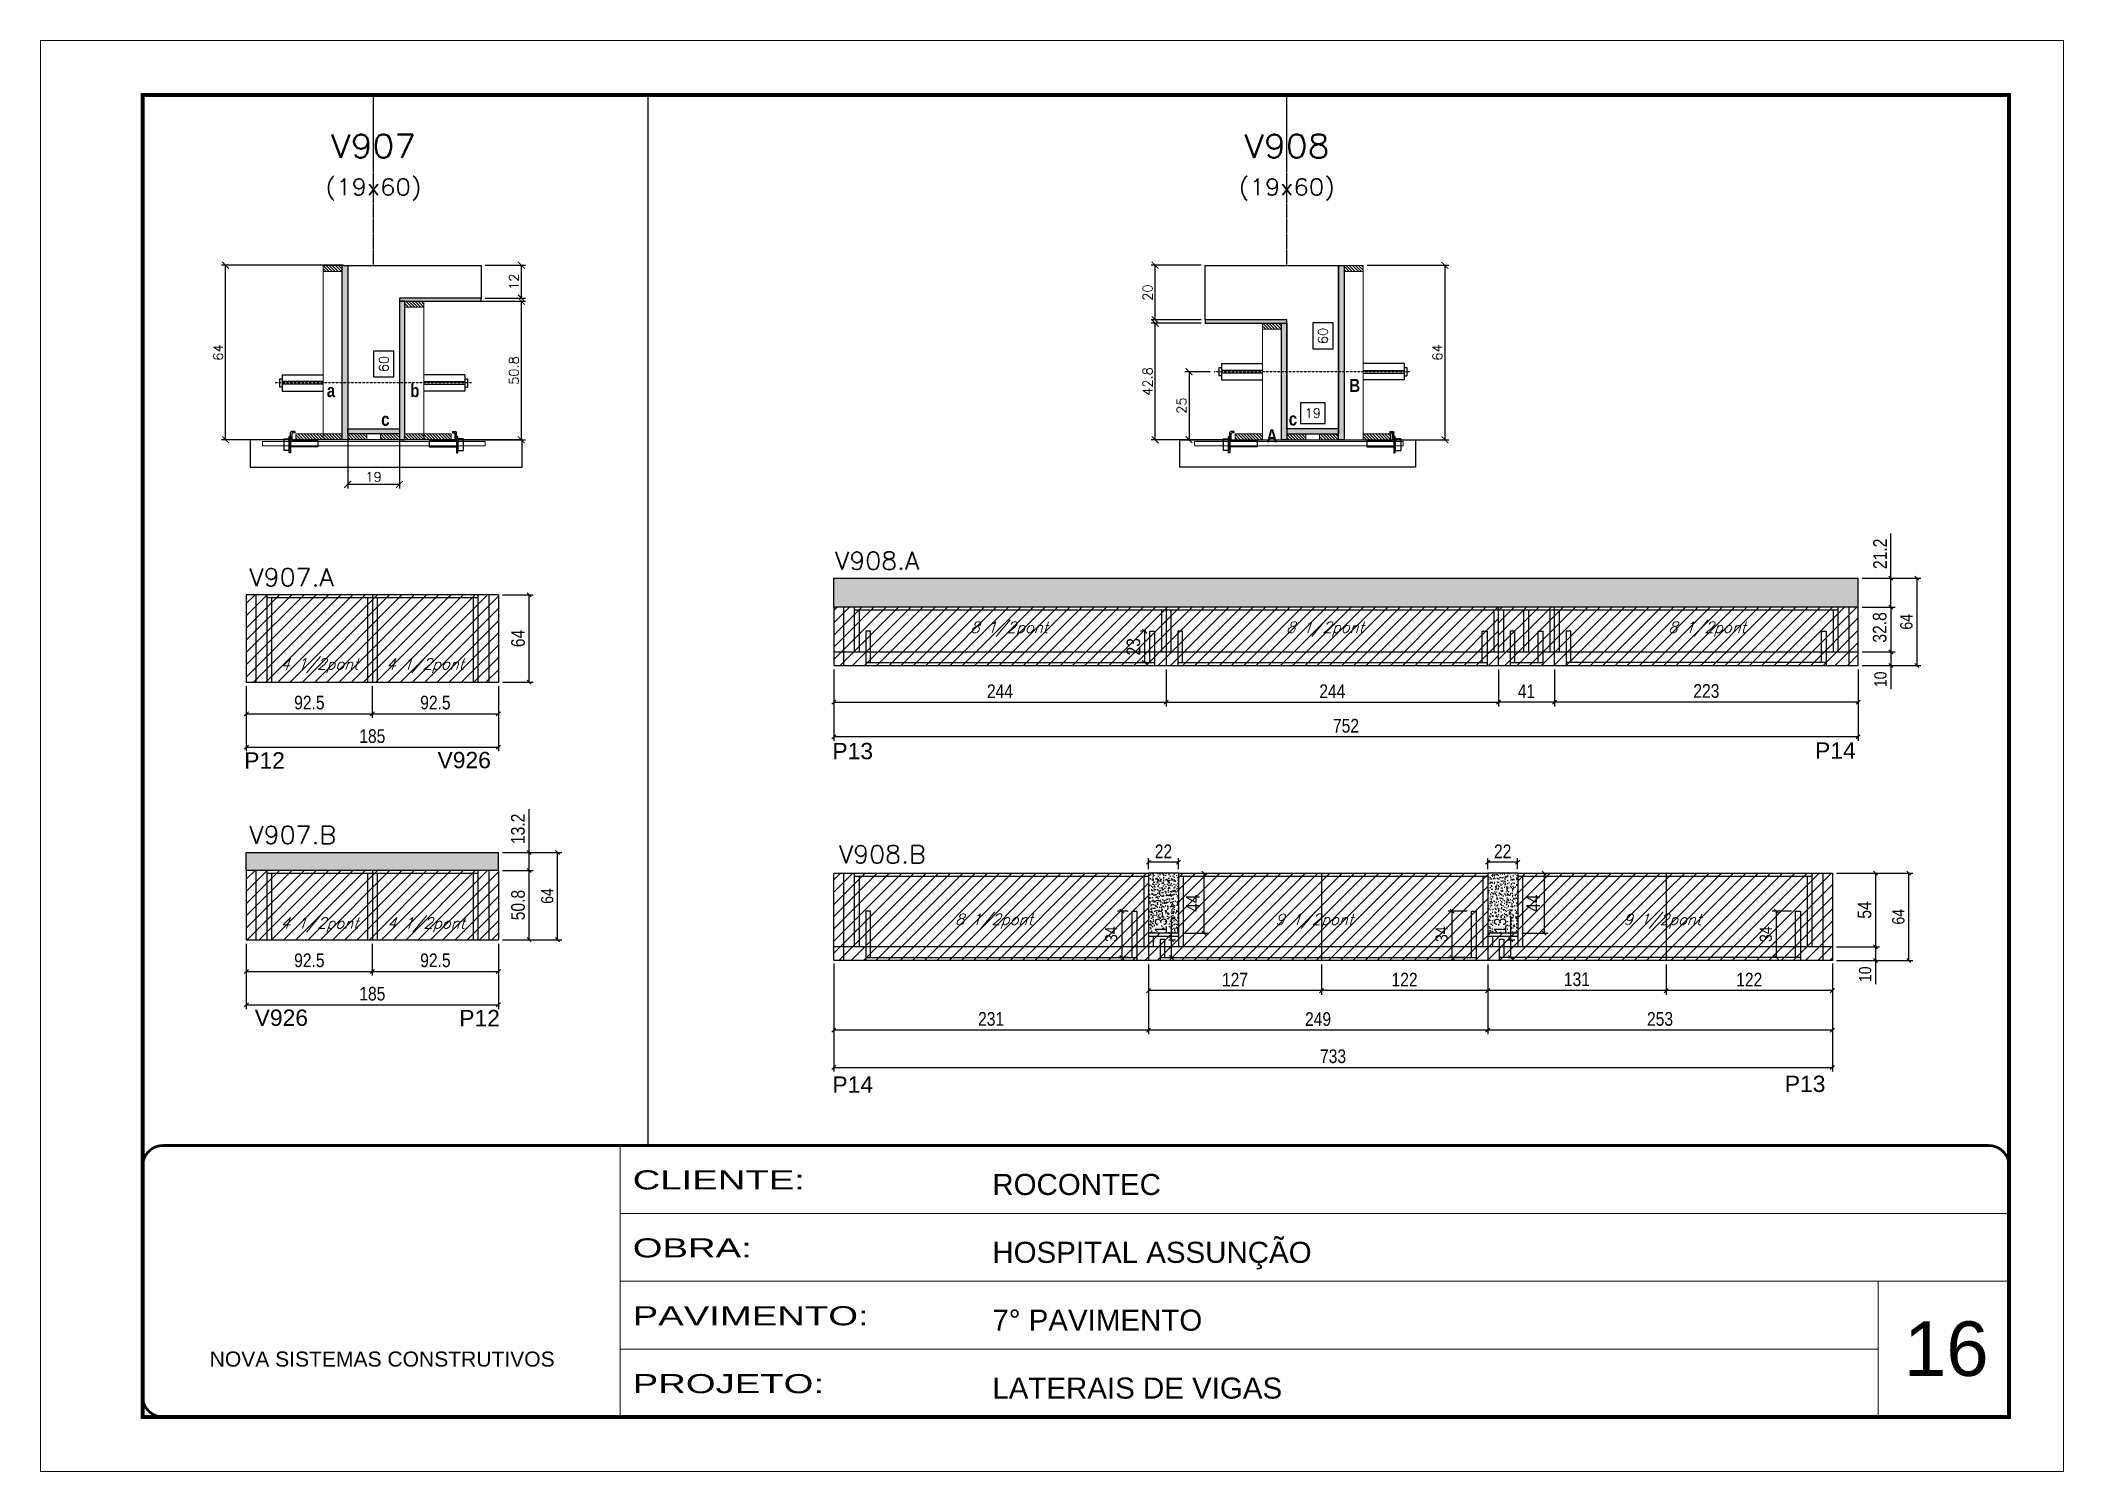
# Model space of a CAD drawing. Extents: x -20960 to -5926, y -2106 to 21915.
# Drawn here: x -7438 to -5953, y 17420 to 18470 of the extents above; entities that cross this region are included whole.
import ezdxf
from ezdxf.enums import TextEntityAlignment as Align

# ---------------------------------------------------------------- set-up
doc = ezdxf.new("R2010")
doc.units = 0
for name, pattern in [('CONTINUO', [0]), ('DASHED', [0.75, 0.5, -0.25]), ('HIDDEN', [0.375, 0.25, -0.125])]:
    doc.linetypes.add(name, pattern=pattern)
for name, color, linetype in [('5', 5, 'Continuous'), ('barrote', 251, 'Continuous'), ('COTA', 241, 'Continuous'), ('Cota Seção (2x)', 4, 'Continuous'), ('detalhes', 4, 'Continuous'), ('Painéis', 200, 'Continuous'), ('presilha', 1, 'Continuous'), ('Reaproveitamento', 251, 'Continuous'), ('SARR_2.2x7', 40, 'Continuous'), ('SARR_3.5x7', 81, 'Continuous'), ('TENSOR', 3, 'Continuous'), ('texto', 7, 'Continuous'), ('Texto de Titulo', 7, 'Continuous'), ('Texto Qtd Sarr', 242, 'Continuous')]:
    doc.layers.add(name, color=color, linetype=linetype)
for name, color, linetype, lineweight in [('CARIMBO', 255, 'Continuous', 9), ('CONCRETO', 251, 'Continuous', 25), ('Folhas', 255, 'Continuous', 9), ('Hachura', 251, 'Continuous', 9), ('Madeira', 126, 'Continuous', 18), ('SARRAFO DE PRESSAO', 251, 'DASHED', 9), ('SCO-___-LAJ', 2, 'Continuous', 0), ('Texto Seção', 7, 'Continuous', 15)]:
    doc.layers.add(name, color=color, linetype=linetype, lineweight=lineweight)
doc.styles.add('ARIAL', font='arial.ttf')
doc.styles.add('COTA TECNICA', font='techl___.ttf', dxfattribs={"height": 10})
doc.styles.add('COTA TECNICA-50', font='techl___.ttf', dxfattribs={"height": 9})
doc.styles.add('REGUA-120', font='ROMANS.shx', dxfattribs={"height": 15})
doc.styles.add('Romans', font='romans.shx')
doc.styles.get("Standard").update_dxf_attribs({"font": 'arial.ttf'})
doc.styles.add('TECNICA', font='techb___.ttf', dxfattribs={"height": 10})
doc.styles.add('Tecnologia', font='')
doc.styles.get('Tecnologia').set_extended_font_data('Forgotten Futurist')
doc.dimstyles.new('COTA PAINEL-50', dxfattribs={"dimtxt": 9, "dimasz": 3, "dimexe": 3, "dimexo": 3, "dimgap": 3, "dimtad": 1, "dimdec": 1, "dimzin": 12, "dimdsep": 46, "dimtxsty": 'COTA TECNICA-50', "dimblk1": 'OBLIQUE', "dimblk2": 'OBLIQUE', "dimsah": 1, "dimcen": 0.9, "dimclrd": 4, "dimclre": 4, "dimclrt": 240, "dimadec": 1, "dimazin": 3, "dimtfac": 1, "dimtdec": 1, "dimtmove": 0, "dimatfit": 3, "dimfxl": 1, "dimtolj": 1, "dimtzin": 12, "dimarcsym": 0})
doc.dimstyles.new('Cota Seção (2x)', dxfattribs={"dimtxt": 7, "dimasz": 5, "dimexe": 3, "dimexo": 3, "dimgap": 2, "dimtad": 3, "dimdec": 1, "dimlfac": 0.5, "dimzin": 12, "dimdsep": 46, "dimtxsty": 'Romans', "dimblk": 'ARCHTICK', "dimcen": 0, "dimclrd": 4, "dimclre": 4, "dimclrt": 1, "dimadec": 1, "dimazin": 3, "dimtfac": 1, "dimtdec": 1, "dimtmove": 0, "dimatfit": 3, "dimldrblk": 'OBLIQUE', "dimfxl": 1, "dimtolj": 1, "dimtzin": 12, "dimarcsym": 0})
doc.dimstyles.new('Cota Seção interna', dxfattribs={"dimtxt": 7, "dimasz": 6, "dimexe": 0.18, "dimexo": 2, "dimgap": -4, "dimtad": 3, "dimdec": 1, "dimlfac": 0.5, "dimzin": 12, "dimdsep": 46, "dimtxsty": 'Romans', "dimblk": 'ARCHTICK', "dimcen": 0.09, "dimse1": 1, "dimse2": 1, "dimsd1": 1, "dimsd2": 1, "dimclrd": 180, "dimclre": 5, "dimclrt": 1, "dimadec": 0, "dimazin": 3, "dimtfac": 1, "dimtdec": 1, "dimtofl": 0, "dimtmove": 0, "dimatfit": 3, "dimldrblk": 'ARCHTICK', "dimfxl": 1, "dimtolj": 1, "dimtzin": 0, "dimarcsym": 0})
doc.dimstyles.new('PAINEL', dxfattribs={"dimtxt": 10, "dimasz": 3, "dimexe": 3, "dimexo": 3, "dimgap": 3, "dimtad": 1, "dimdec": 1, "dimzin": 12, "dimdsep": 46, "dimtxsty": 'COTA TECNICA', "dimblk1": 'OBLIQUE', "dimblk2": 'OBLIQUE', "dimsah": 1, "dimcen": 0.9, "dimclrd": 4, "dimclre": 4, "dimclrt": 240, "dimadec": 1, "dimazin": 3, "dimtfac": 1, "dimtdec": 1, "dimtmove": 0, "dimatfit": 3, "dimfxl": 1, "dimtolj": 1, "dimtzin": 12, "dimarcsym": 0})
pattern_1 = [(315, (15743.6271, 9947.0219), (1.12253202, 1.12253202), [])]
pattern_2 = [(315, (15743.6271, 9873.4219), (1.12253202, 1.12253202), [])]
pattern_3 = [(50, (-138300.2094, -14425.0127), (5.46554007, -0.47817257), [0.5715, -6.2865]), (355, (-138300.2094, -14425.0127), (-1.05730264, 5.73170536), [0.4572, -5.02921753]), (100.4514447, (-138299.754, -14425.0525), (4.40823741, 5.25353256), [0.48570026, -5.34270734]), (46.1842, (-138300.2094, -14423.4887), (8.13237123, -1.26126984), [0.85725, -9.42975]), (96.6355576, (-138299.532, -14423.594), (7.122124, 7.42278374), [0.7285507, -8.01406824]), (351.184151, (-138300.2094, -14423.489), (7.122124, 7.42278374), [0.685799, -7.54379196]), (21, (-138299.4474, -14423.8697), (4.54843174, -3.06795595), [0.5715, -6.2865]), (326, (-138299.4474, -14423.8697), (1.85406085, 5.52563898), [0.4572, -5.0292]), (71.451445, (-138299.0684, -14424.1253), (6.40249258, 2.45768307), [0.48570026, -5.34269813]), (37.5, (-138300.2094, -14425.0127), (0.092658098, 2.536651166), [0, -4.96824, 0, -5.1054, 0, -5.04825]), (7.5, (-138300.2094, -14425.0127), (2.004589875, 3.005417245), [0, -2.91084, 0, -4.85394, 0, -1.92405]), (327.5, (-138301.9087, -14425.0127), (4.067717855, -0.17186232), [0, -1.905, 0, -5.9436, 0, -7.8867]), (317.5, (-138302.6707, -14425.0127), (4.44387544, 0.76279473), [0, -2.4765, 0, -3.94716, 0, -5.6007])]
pattern_4 = [(45, (-149316.206, -14867.5354), (-4.49012806, 4.49012806), [])]

msp = doc.modelspace()

# ---------------------------------------------------------------- texts
at = {"layer": '5', "linetype": 'Continuous'}
for s, rotation, p in [('P13', 0.00004, (-6857.18, 17942.29)), ('P14', 0.00004, (-6135.85, 17942.69)), ('P12', 0.00004, (-7288.95, 17935.4)), ('V926', 0.00004, (-7147.02, 17935.69)), ('V926', 359.99996, (-7281.26, 17746.63)), ('P12', 359.99996, (-7131.08, 17746.33)), ('P14', 0.00004, (-6857.18, 17697.54)), ('P13', 0.00004, (-6158.08, 17698.15))]:
    msp.add_text(s, height=12, rotation=rotation, dxfattribs=at).set_placement(p)
at = {"layer": 'CARIMBO', "style": 'ARIAL'}
msp.add_text('16', height=40, dxfattribs=at).set_placement((-6070.64, 17489.81))
at = {"layer": 'detalhes', "style": 'TECNICA'}
for s, p in [('B', (-6477.75, 18211.7)), ('a', (-7228.3, 18208)), ('b', (-7167.06, 18207.99)), ('c', (-7188.39, 18186.9)), ('c', (-6522.2, 18187.16)), ('A', (-6538.58, 18174.86))]:
    msp.add_text(s, height=9.6, dxfattribs=at).set_placement(p)
at = {"layer": 'texto', "color": 2, "char_height": 8, "attachment_point": 5, "style": 'Romans'}
for s, insert in [('{\\Q19;\\C256;8 1/2pont}', (-6727.44, 18037.79)), ('{\\Q19;\\C256;8 1/2pont}', (-6495.63, 18037.79)), ('{\\Q19;\\C256;8 1/2pont}', (-6215.11, 18037.79)), ('{\\Q19;\\C256;4 1/2pont}', (-7233.64, 18010.92)), ('{\\Q19;\\C256;4 1/2pont}', (-7156.14, 18010.92)), ('{\\Q19;\\C256;4 1/2pont}', (-7233.64, 17820.81)), ('{\\Q19;\\C256;4 1/2pont}', (-7155.48, 17820.81)), ('{\\Q19;\\C256;8 1/2pont}', (-6738.62, 17823.49)), ('{\\Q19;\\C256;9 1/2pont}', (-6503.51, 17823.49)), ('{\\Q19;\\C256;9 1/2pont}', (-6248.04, 17823.49))]:
    msp.add_mtext(s, dxfattribs=dict(at, insert=insert))
at = {"layer": 'Texto Seção', "style": 'REGUA-120', "width": 1.05}
for s, p in [('V908.A', (-6855.31, 18081.45)), ('V907.A', (-7285.18, 18069.29)), ('V907.B', (-7285.18, 17880.23)), ('V908.B', (-6852.44, 17866.02))]:
    msp.add_text(s, height=13, dxfattribs=at).set_placement(p)

# ---------------------------------------------------------------- blocks, each defined once
blk = doc.blocks.new('9999999999')
at = {"color": 30, "linetype": 'CONTINUO'}
for p, q in [((98564.6, 34230.2), (98564.6, 34429.4)), ((98564.6, 34379.6), (99584, 34379.6)), ((98564.6, 34329.8), (99488, 34329.8)), ((99584, 34329.8), (99488, 34329.8)), ((99488, 34329.8), (99488, 34230.2)), ((98564.6, 34280), (99488, 34280))]:
    blk.add_line(p, q, dxfattribs=at)
at = {"color": 30, "linetype": 'CONTINUO', "const_width": 2}
blk.add_lwpolyline([(99584, 34230.2), (99584, 34414.4, 0.414214), (99569, 34429.4), (98229, 34429.4, 0.414214), (98214, 34414.4), (98214, 34245.2, 0.414214), (98229, 34230.2), (99584, 34230.2)], format="xyb", dxfattribs=at)
at = {"layer": 'Folhas'}
blk.add_lwpolyline([(98139, 34190.2), (99624, 34190.2), (99624, 35240.2), (98139, 35240.2)], close=True, dxfattribs=at)
at = {"layer": 'Folhas', "color": 30, "const_width": 3}
blk.add_lwpolyline([(98214, 34230.2), (99584, 34230.2), (99584, 35200.2), (98214, 35200.2)], close=True, dxfattribs=at)
at = {"color": 7, "linetype": 'Continuous', "ltscale": 5, "style": 'ARIAL'}
for s, height, p in [('ROCONTEC', 15.48, (98837.7, 34393.1)), ('HOSPITAL ASSUNÇÃO', 15.483, (98837.7, 34343.3)), ('7° PAVIMENTO', 15.483, (98837.7, 34293.5)), ('NOVA SISTEMAS CONSTRUTIVOS', 11.059, (98263.2, 34267.2)), ('LATERAIS DE VIGAS', 15.483, (98837.7, 34243.7))]:
    blk.add_text(s, height=height, dxfattribs=at).set_placement(p)
at = {"layer": 'Folhas', "color": 7, "style": 'Tecnologia', "width": 1.5}
for s, p in [('CLIENTE:', (98573.7, 34397.2)), ('OBRA:', (98573.7, 34347.3)), ('PAVIMENTO:', (98573.7, 34297.5)), ('PROJETO:', (98573.7, 34247.7))]:
    blk.add_text(s, height=14, dxfattribs=at).set_placement(p)
blk = doc.blocks.new('titulo1')
at = {"layer": 'Defpoints', "color": 252, "linetype": 'HIDDEN', "ltscale": 2}
blk.add_line((0, 0), (0, 125), dxfattribs=at)
at = {"layer": 'Defpoints', "style": 'Romans', "oblique": 15}
blk.add_attdef('FOLHA', text='', height=10, dxfattribs=at).set_placement((0, 15.6), align=Align.MIDDLE_CENTER)
at = {"layer": 'Texto Qtd Sarr', "color": 3, "style": 'Romans', "oblique": 15}
for tag, height, p in [('TITULO', 17, (0, 71.4)), ('SEÇÃO', 12, (0, 41.5))]:
    blk.add_attdef(tag, text='', height=height, dxfattribs=at).set_placement(p, align=Align.MIDDLE_CENTER)
blk = doc.blocks.new('_ArchTick')
at = {"color": 0, "linetype": 'ByBlock', "const_width": 0.15}
blk.add_lwpolyline([(-0.5, -0.5), (0.5, 0.5)], dxfattribs=at)
blk = doc.blocks.new('*D1104')
at = {"layer": 'COTA', "color": 4, "lineweight": -2, "transparency": 16777216}
for p, q in [((-6586.6, 18262.3), (-6623.3, 18262.3)), ((-6620.3, 18176.7), (-6620.3, 18262.3)), ((-6569, 18176.7), (-6623.3, 18176.7))]:
    blk.add_line(p, q, dxfattribs=at)
at = {"layer": 'Defpoints', "color": 0, "transparency": 16777216}
for p in [(-6620.3, 18262.3), (-6583.6, 18262.3), (-6566, 18176.7)]:
    blk.add_point(p, dxfattribs=at)
at = {"layer": 'COTA', "color": 4, "lineweight": -2, "transparency": 16777216, "xscale": 5, "yscale": 5, "zscale": 5}
for p, rotation in [((-6620.3, 18262.3), 90), ((-6620.3, 18176.7), 270)]:
    blk.add_blockref('_ArchTick', p, dxfattribs=dict(at, rotation=rotation))
at = {"layer": 'COTA', "color": 1, "transparency": 16777216, "insert": (-6625.8, 18219.5), "char_height": 7, "attachment_point": 5, "rotation": 90, "style": 'Romans'}
blk.add_mtext('\\A1;42.8', dxfattribs=at)
blk = doc.blocks.new('_Oblique')
at = {"color": 0, "linetype": 'ByBlock', "lineweight": -2}
blk.add_line((-0.5, -0.5), (0.5, 0.5), dxfattribs=at)
blk = doc.blocks.new('*D1105')
at = {"layer": 'COTA', "color": 4, "lineweight": -2, "transparency": 16777216}
for p, q in [((-6586.6, 18304.7), (-6623.3, 18304.7)), ((-6620.3, 18264.7), (-6620.3, 18304.7)), ((-6586.6, 18264.7), (-6623.3, 18264.7))]:
    blk.add_line(p, q, dxfattribs=at)
at = {"layer": 'Defpoints', "color": 0, "transparency": 16777216}
for p in [(-6620.3, 18304.7), (-6583.6, 18304.7), (-6583.6, 18264.7)]:
    blk.add_point(p, dxfattribs=at)
at = {"layer": 'COTA', "color": 4, "lineweight": -2, "transparency": 16777216, "xscale": 5, "yscale": 5, "zscale": 5}
for p, rotation in [((-6620.3, 18304.7), 90), ((-6620.3, 18264.7), 270)]:
    blk.add_blockref('_ArchTick', p, dxfattribs=dict(at, rotation=rotation))
at = {"layer": 'COTA', "color": 1, "transparency": 16777216, "insert": (-6625.8, 18284.7), "char_height": 7, "attachment_point": 5, "rotation": 90, "style": 'Romans'}
blk.add_mtext('\\A1;20', dxfattribs=at)
blk = doc.blocks.new('*D1106')
at = {"layer": 'Cota Seção (2x)', "color": 180, "lineweight": -2, "transparency": 16777216}
for p, q in [((-6489.6, 18262.4), (-6504.6, 18262.4)), ((-6504.6, 18262.4), (-6504.6, 18243.4)), ((-6489.6, 18243.4), (-6489.6, 18262.4)), ((-6504.6, 18243.4), (-6489.6, 18243.4))]:
    blk.add_line(p, q, dxfattribs=at)
at = {"layer": 'Defpoints', "color": 0, "transparency": 16777216}
for p in [(-6523.6, 18304.7), (-6485.6, 18304.7), (-6523.6, 18184.7)]:
    blk.add_point(p, dxfattribs=at)
at = {"layer": 'Cota Seção (2x)', "color": 1, "transparency": 16777216, "insert": (-6497.1, 18252.9), "char_height": 7, "attachment_point": 5, "rotation": 90, "style": 'Romans'}
blk.add_mtext('\\A1;60', dxfattribs=at)
blk = doc.blocks.new('PRESILHA METÁLICA 1')
at = {"layer": 'presilha'}
for p, q in [((0, 13), (6, 13)), ((0, 13), (0, 0)), ((6, 0), (0, 0)), ((6, 15.5), (7.5, 15.5)), ((6, -2.5), (6, 15.5)), ((6, 13), (6, 0)), ((7.5, 10.6), (7.5, 19.9)), ((7.5, 15.5), (7.5, -2.5)), ((37.5, 4.1), (7.5, 4.1)), ((12, 21), (8.6, 21)), ((9, 11.6), (9, 18.9)), ((12, 19.5), (9.6, 19.5)), ((37.5, 11), (9.6, 11)), ((12, 21), (12, 19.5)), ((37.5, 11), (37.5, 4.1)), ((7.5, -2.5), (6, -2.5))]:
    blk.add_line(p, q, dxfattribs=at)
for centre, radius, start, end in [((8.6, 19.9), 1.14, 90, 180), ((9.6, 18.9), 0.57, 90, 180), ((9.6, 11.6), 0.57, 180, 270)]:
    blk.add_arc(centre, radius, start, end, dxfattribs=at)
blk = doc.blocks.new('*D1107')
at = {"layer": 'Cota Seção (2x)', "color": 180, "lineweight": -2, "transparency": 16777216}
for p, q in [((-6495.6, 18203.7), (-6513.6, 18203.7)), ((-6513.6, 18203.7), (-6513.6, 18188.7)), ((-6495.6, 18188.7), (-6495.6, 18203.7)), ((-6513.6, 18188.7), (-6495.6, 18188.7))]:
    blk.add_line(p, q, dxfattribs=at)
at = {"layer": 'Defpoints', "color": 0, "transparency": 16777216}
for p in [(-6523.6, 18184.7), (-6523.6, 18176.7), (-6485.6, 18176.7)]:
    blk.add_point(p, dxfattribs=at)
at = {"layer": 'Cota Seção (2x)', "color": 1, "transparency": 16777216, "insert": (-6504.6, 18196.2), "char_height": 7, "attachment_point": 5, "style": 'Romans'}
blk.add_mtext('\\A1;19', dxfattribs=at)
blk = doc.blocks.new('*D1108')
at = {"layer": 'COTA', "color": 4, "lineweight": -2, "transparency": 16777216}
for p, q in [((-6464.6, 18304.7), (-6404.6, 18304.7)), ((-6407.6, 18304.7), (-6407.6, 18176.7)), ((-6464.6, 18176.7), (-6404.6, 18176.7))]:
    blk.add_line(p, q, dxfattribs=at)
at = {"layer": 'Defpoints', "color": 0, "transparency": 16777216}
for p in [(-6467.6, 18304.7), (-6467.6, 18176.7), (-6407.6, 18176.7)]:
    blk.add_point(p, dxfattribs=at)
at = {"layer": 'COTA', "color": 4, "lineweight": -2, "transparency": 16777216, "xscale": 5, "yscale": 5, "zscale": 5}
for p, rotation in [((-6407.6, 18304.7), 90), ((-6407.6, 18176.7), 270)]:
    blk.add_blockref('_ArchTick', p, dxfattribs=dict(at, rotation=rotation))
at = {"layer": 'COTA', "color": 1, "transparency": 16777216, "insert": (-6413.1, 18240.7), "char_height": 7, "attachment_point": 5, "rotation": 90, "style": 'Romans'}
blk.add_mtext('\\A1;64', dxfattribs=at)
blk = doc.blocks.new('*D1109')
at = {"layer": 'COTA', "color": 4, "lineweight": -2, "transparency": 16777216}
for p, q in [((-6579.9, 18226.6), (-6598.4, 18226.6)), ((-6595.4, 18226.6), (-6595.4, 18176.7)), ((-6579.9, 18176.7), (-6598.4, 18176.7))]:
    blk.add_line(p, q, dxfattribs=at)
at = {"layer": 'Defpoints', "color": 0, "transparency": 16777216}
for p in [(-6576.9, 18226.6), (-6595.4, 18176.7), (-6576.9, 18176.7)]:
    blk.add_point(p, dxfattribs=at)
at = {"layer": 'COTA', "color": 4, "lineweight": -2, "transparency": 16777216, "xscale": 5, "yscale": 5, "zscale": 5}
for p, rotation in [((-6595.4, 18226.6), 90), ((-6595.4, 18176.7), 270)]:
    blk.add_blockref('_ArchTick', p, dxfattribs=dict(at, rotation=rotation))
at = {"layer": 'COTA', "color": 1, "transparency": 16777216, "insert": (-6600.9, 18201.7), "char_height": 7, "attachment_point": 5, "rotation": 90, "style": 'Romans'}
blk.add_mtext('\\A1;25', dxfattribs=at)
blk = doc.blocks.new('*D1110')
at = {"layer": 'COTA', "color": 4, "lineweight": -2, "transparency": 16777216}
for p, q in [((-7216, 18304.7), (-7305.6, 18304.7)), ((-7302.6, 18176.7), (-7302.6, 18304.7)), ((-7254, 18176.7), (-7305.6, 18176.7))]:
    blk.add_line(p, q, dxfattribs=at)
at = {"layer": 'Defpoints', "color": 0, "transparency": 16777216}
for p in [(-7302.6, 18304.7), (-7213, 18304.7), (-7251, 18176.7)]:
    blk.add_point(p, dxfattribs=at)
at = {"layer": 'COTA', "color": 4, "lineweight": -2, "transparency": 16777216, "xscale": 5, "yscale": 5, "zscale": 5}
for p, rotation in [((-7302.6, 18304.7), 90), ((-7302.6, 18176.7), 270)]:
    blk.add_blockref('_ArchTick', p, dxfattribs=dict(at, rotation=rotation))
at = {"layer": 'COTA', "color": 1, "transparency": 16777216, "insert": (-7308.1, 18240.7), "char_height": 7, "attachment_point": 5, "rotation": 90, "style": 'Romans'}
blk.add_mtext('\\A1;64', dxfattribs=at)
blk = doc.blocks.new('*D1111')
at = {"layer": 'COTA', "color": 4, "lineweight": -2, "transparency": 16777216}
for p, q in [((-7154, 18278.3), (-7082.5, 18278.3)), ((-7085.5, 18176.7), (-7085.5, 18278.3)), ((-7134, 18176.7), (-7082.5, 18176.7))]:
    blk.add_line(p, q, dxfattribs=at)
at = {"layer": 'Defpoints', "color": 0, "transparency": 16777216}
for p in [(-7157, 18278.3), (-7085.5, 18278.3), (-7137, 18176.7)]:
    blk.add_point(p, dxfattribs=at)
at = {"layer": 'COTA', "color": 4, "lineweight": -2, "transparency": 16777216, "xscale": 5, "yscale": 5, "zscale": 5}
for p, rotation in [((-7085.5, 18278.3), 90), ((-7085.5, 18176.7), 270)]:
    blk.add_blockref('_ArchTick', p, dxfattribs=dict(at, rotation=rotation))
at = {"layer": 'COTA', "color": 1, "transparency": 16777216, "insert": (-7091, 18227.5), "char_height": 7, "attachment_point": 5, "rotation": 90, "style": 'Romans'}
blk.add_mtext('\\A1;50.8', dxfattribs=at)
blk = doc.blocks.new('*D1112')
at = {"layer": 'Cota Seção (2x)', "color": 180, "lineweight": -2, "transparency": 16777216}
for p, q in [((-7179, 18241.8), (-7194, 18241.8)), ((-7194, 18241.8), (-7194, 18222.8)), ((-7179, 18222.8), (-7179, 18241.8)), ((-7194, 18222.8), (-7179, 18222.8))]:
    blk.add_line(p, q, dxfattribs=at)
at = {"layer": 'Defpoints', "color": 0, "transparency": 16777216}
for p in [(-7175, 18304.7), (-7175, 18304.7), (-7175, 18184.7)]:
    blk.add_point(p, dxfattribs=at)
at = {"layer": 'Cota Seção (2x)', "color": 1, "transparency": 16777216, "insert": (-7186.5, 18232.3), "char_height": 7, "attachment_point": 5, "rotation": 90, "style": 'Romans'}
blk.add_mtext('\\A1;60', dxfattribs=at)
blk = doc.blocks.new('*D1113')
at = {"layer": 'COTA', "color": 4, "lineweight": -2, "transparency": 16777216}
for p, q in [((-7213, 18178.1), (-7213, 18141)), ((-7175, 18178.1), (-7175, 18141)), ((-7213, 18144), (-7175, 18144))]:
    blk.add_line(p, q, dxfattribs=at)
at = {"layer": 'Defpoints', "color": 0, "transparency": 16777216}
for p in [(-7213, 18181.1), (-7175, 18181.1), (-7175, 18144)]:
    blk.add_point(p, dxfattribs=at)
at = {"layer": 'COTA', "color": 4, "lineweight": -2, "transparency": 16777216, "xscale": 5, "yscale": 5, "zscale": 5, "rotation": 180}
blk.add_blockref('_ArchTick', (-7213, 18144), dxfattribs=at)
at = {"layer": 'COTA', "color": 4, "lineweight": -2, "transparency": 16777216, "xscale": 5, "yscale": 5, "zscale": 5}
blk.add_blockref('_ArchTick', (-7175, 18144), dxfattribs=at)
at = {"layer": 'COTA', "color": 1, "transparency": 16777216, "insert": (-7194, 18149.5), "char_height": 7, "attachment_point": 5, "style": 'Romans'}
blk.add_mtext('\\A1;19', dxfattribs=at)
blk = doc.blocks.new('*D1114')
at = {"layer": 'COTA', "color": 4, "linetype": 'ByBlock', "lineweight": -2, "transparency": 16777216}
for p, q in [((-7099.4, 18062.9), (-7076.8, 18062.9)), ((-7079.8, 17998.9), (-7079.8, 18062.9)), ((-7099.4, 17998.9), (-7076.8, 17998.9))]:
    blk.add_line(p, q, dxfattribs=at)
at = {"layer": 'Defpoints', "color": 0, "linetype": 'ByBlock', "transparency": 16777216}
for p in [(-7102.4, 18062.9), (-7079.8, 18062.9), (-7102.4, 17998.9)]:
    blk.add_point(p, dxfattribs=at)
at = {"layer": 'COTA', "color": 4, "linetype": 'ByBlock', "lineweight": -2, "transparency": 16777216, "xscale": 3, "yscale": 3, "zscale": 3}
for p, rotation in [((-7079.8, 18062.9), 90), ((-7079.8, 17998.9), 270)]:
    blk.add_blockref('_Oblique', p, dxfattribs=dict(at, rotation=rotation))
at = {"layer": 'COTA', "color": 240, "linetype": 'ByBlock', "transparency": 16777216, "insert": (-7087.9, 18030.9), "char_height": 10, "attachment_point": 5, "rotation": 90, "style": 'COTA TECNICA'}
blk.add_mtext('\\A1;64', dxfattribs=at)
blk = doc.blocks.new('*D1135')
at = {"layer": 'COTA', "color": 4, "lineweight": -2, "transparency": 16777216}
for p, q in [((-7287.4, 17995.9), (-7287.4, 17972.6)), ((-7194.9, 17995.9), (-7194.9, 17972.6)), ((-7287.4, 17975.6), (-7194.9, 17975.6))]:
    blk.add_line(p, q, dxfattribs=at)
at = {"layer": 'Defpoints', "color": 0, "transparency": 16777216}
for p in [(-7287.4, 17998.9), (-7194.9, 17998.9), (-7194.9, 17975.6)]:
    blk.add_point(p, dxfattribs=at)
at = {"layer": 'COTA', "color": 4, "lineweight": -2, "transparency": 16777216, "xscale": 3, "yscale": 3, "zscale": 3, "rotation": 180}
blk.add_blockref('_Oblique', (-7287.4, 17975.6), dxfattribs=at)
at = {"layer": 'COTA', "color": 4, "lineweight": -2, "transparency": 16777216, "xscale": 3, "yscale": 3, "zscale": 3}
blk.add_blockref('_Oblique', (-7194.9, 17975.6), dxfattribs=at)
at = {"layer": 'COTA', "color": 240, "transparency": 16777216, "insert": (-7241.1, 17983.8), "char_height": 10, "attachment_point": 5, "style": 'COTA TECNICA'}
blk.add_mtext('\\A1;92.5', dxfattribs=at)
blk = doc.blocks.new('*D1136')
at = {"layer": 'COTA', "color": 4, "lineweight": -2, "transparency": 16777216}
for p, q in [((-7194.9, 17995.9), (-7194.9, 17972.6)), ((-7102.4, 17995.9), (-7102.4, 17972.6)), ((-7194.9, 17975.6), (-7102.4, 17975.6))]:
    blk.add_line(p, q, dxfattribs=at)
at = {"layer": 'Defpoints', "color": 0, "transparency": 16777216}
for p in [(-7194.9, 17998.9), (-7102.4, 17998.9), (-7102.4, 17975.6)]:
    blk.add_point(p, dxfattribs=at)
at = {"layer": 'COTA', "color": 4, "lineweight": -2, "transparency": 16777216, "xscale": 3, "yscale": 3, "zscale": 3, "rotation": 180}
blk.add_blockref('_Oblique', (-7194.9, 17975.6), dxfattribs=at)
at = {"layer": 'COTA', "color": 4, "lineweight": -2, "transparency": 16777216, "xscale": 3, "yscale": 3, "zscale": 3}
blk.add_blockref('_Oblique', (-7102.4, 17975.6), dxfattribs=at)
at = {"layer": 'COTA', "color": 240, "transparency": 16777216, "insert": (-7148.6, 17983.8), "char_height": 10, "attachment_point": 5, "style": 'COTA TECNICA'}
blk.add_mtext('\\A1;92.5', dxfattribs=at)
blk = doc.blocks.new('*D1137')
at = {"layer": 'COTA', "color": 4, "lineweight": -2, "ltscale": 25, "transparency": 16777216}
for p, q in [((-7287.4, 17995.9), (-7287.4, 17948.1)), ((-7102.4, 17995.9), (-7102.4, 17948.1)), ((-7287.4, 17951.1), (-7102.4, 17951.1))]:
    blk.add_line(p, q, dxfattribs=at)
at = {"layer": 'Defpoints', "color": 0, "ltscale": 25, "transparency": 16777216}
for p in [(-7287.4, 17998.9), (-7102.4, 17998.9), (-7102.4, 17951.1)]:
    blk.add_point(p, dxfattribs=at)
at = {"layer": 'COTA', "color": 4, "lineweight": -2, "ltscale": 25, "transparency": 16777216, "xscale": 3, "yscale": 3, "zscale": 3, "rotation": 180}
blk.add_blockref('_Oblique', (-7287.4, 17951.1), dxfattribs=at)
at = {"layer": 'COTA', "color": 4, "lineweight": -2, "ltscale": 25, "transparency": 16777216, "xscale": 3, "yscale": 3, "zscale": 3}
blk.add_blockref('_Oblique', (-7102.4, 17951.1), dxfattribs=at)
at = {"layer": 'COTA', "color": 240, "ltscale": 25, "transparency": 16777216, "insert": (-7194.9, 17959.2), "char_height": 10, "attachment_point": 5, "style": 'COTA TECNICA'}
blk.add_mtext('\\A1;185', dxfattribs=at)
blk = doc.blocks.new('*D1115')
at = {"layer": 'COTA', "color": 4, "linetype": 'ByBlock', "lineweight": -2, "transparency": 16777216}
for p, q in [((-7099.4, 17860.7), (-7076.8, 17860.7)), ((-7079.8, 17809.9), (-7079.8, 17860.7)), ((-7099.4, 17809.9), (-7076.8, 17809.9))]:
    blk.add_line(p, q, dxfattribs=at)
at = {"layer": 'Defpoints', "color": 0, "linetype": 'ByBlock', "transparency": 16777216}
for p in [(-7102.4, 17860.7), (-7079.8, 17860.7), (-7102.4, 17809.9)]:
    blk.add_point(p, dxfattribs=at)
at = {"layer": 'COTA', "color": 4, "linetype": 'ByBlock', "lineweight": -2, "transparency": 16777216, "xscale": 3, "yscale": 3, "zscale": 3}
for p, rotation in [((-7079.8, 17860.7), 90), ((-7079.8, 17809.9), 270)]:
    blk.add_blockref('_Oblique', p, dxfattribs=dict(at, rotation=rotation))
at = {"layer": 'COTA', "color": 240, "linetype": 'ByBlock', "transparency": 16777216, "insert": (-7087.9, 17835.3), "char_height": 10, "attachment_point": 5, "rotation": 90, "style": 'COTA TECNICA'}
blk.add_mtext('\\A1;50.8', dxfattribs=at)
blk = doc.blocks.new('*D1138')
at = {"layer": 'COTA', "color": 4, "lineweight": -2, "transparency": 16777216}
for p, q in [((-7287.4, 17806.9), (-7287.4, 17783.6)), ((-7194.9, 17806.9), (-7194.9, 17783.6)), ((-7287.4, 17786.6), (-7194.9, 17786.6))]:
    blk.add_line(p, q, dxfattribs=at)
at = {"layer": 'Defpoints', "color": 0, "transparency": 16777216}
for p in [(-7287.4, 17809.9), (-7194.9, 17809.9), (-7194.9, 17786.6)]:
    blk.add_point(p, dxfattribs=at)
at = {"layer": 'COTA', "color": 4, "lineweight": -2, "transparency": 16777216, "xscale": 3, "yscale": 3, "zscale": 3, "rotation": 180}
blk.add_blockref('_Oblique', (-7287.4, 17786.6), dxfattribs=at)
at = {"layer": 'COTA', "color": 4, "lineweight": -2, "transparency": 16777216, "xscale": 3, "yscale": 3, "zscale": 3}
blk.add_blockref('_Oblique', (-7194.9, 17786.6), dxfattribs=at)
at = {"layer": 'COTA', "color": 240, "transparency": 16777216, "insert": (-7241.1, 17794.7), "char_height": 10, "attachment_point": 5, "style": 'COTA TECNICA'}
blk.add_mtext('\\A1;92.5', dxfattribs=at)
blk = doc.blocks.new('*D1139')
at = {"layer": 'COTA', "color": 4, "lineweight": -2, "transparency": 16777216}
for p, q in [((-7194.9, 17806.9), (-7194.9, 17783.6)), ((-7102.4, 17806.9), (-7102.4, 17783.6)), ((-7194.9, 17786.6), (-7102.4, 17786.6))]:
    blk.add_line(p, q, dxfattribs=at)
at = {"layer": 'Defpoints', "color": 0, "transparency": 16777216}
for p in [(-7194.9, 17809.9), (-7102.4, 17809.9), (-7102.4, 17786.6)]:
    blk.add_point(p, dxfattribs=at)
at = {"layer": 'COTA', "color": 4, "lineweight": -2, "transparency": 16777216, "xscale": 3, "yscale": 3, "zscale": 3, "rotation": 180}
blk.add_blockref('_Oblique', (-7194.9, 17786.6), dxfattribs=at)
at = {"layer": 'COTA', "color": 4, "lineweight": -2, "transparency": 16777216, "xscale": 3, "yscale": 3, "zscale": 3}
blk.add_blockref('_Oblique', (-7102.4, 17786.6), dxfattribs=at)
at = {"layer": 'COTA', "color": 240, "transparency": 16777216, "insert": (-7148.6, 17794.7), "char_height": 10, "attachment_point": 5, "style": 'COTA TECNICA'}
blk.add_mtext('\\A1;92.5', dxfattribs=at)
blk = doc.blocks.new('*D1140')
at = {"layer": 'COTA', "color": 4, "lineweight": -2, "ltscale": 25, "transparency": 16777216}
for p, q in [((-7287.4, 17806.9), (-7287.4, 17759)), ((-7102.4, 17806.9), (-7102.4, 17759)), ((-7287.4, 17762), (-7102.4, 17762))]:
    blk.add_line(p, q, dxfattribs=at)
at = {"layer": 'Defpoints', "color": 0, "ltscale": 25, "transparency": 16777216}
for p in [(-7287.4, 17809.9), (-7102.4, 17809.9), (-7102.4, 17762)]:
    blk.add_point(p, dxfattribs=at)
at = {"layer": 'COTA', "color": 4, "lineweight": -2, "ltscale": 25, "transparency": 16777216, "xscale": 3, "yscale": 3, "zscale": 3, "rotation": 180}
blk.add_blockref('_Oblique', (-7287.4, 17762), dxfattribs=at)
at = {"layer": 'COTA', "color": 4, "lineweight": -2, "ltscale": 25, "transparency": 16777216, "xscale": 3, "yscale": 3, "zscale": 3}
blk.add_blockref('_Oblique', (-7102.4, 17762), dxfattribs=at)
at = {"layer": 'COTA', "color": 240, "ltscale": 25, "transparency": 16777216, "insert": (-7194.9, 17770.2), "char_height": 10, "attachment_point": 5, "style": 'COTA TECNICA'}
blk.add_mtext('\\A1;185', dxfattribs=at)
blk = doc.blocks.new('*D1141')
at = {"layer": 'COTA', "color": 4, "lineweight": -2, "ltscale": 25, "transparency": 16777216}
for p, q in [((-7079.8, 17873.9), (-7079.8, 17905.6)), ((-7099.4, 17873.9), (-7076.8, 17873.9)), ((-7079.8, 17860.7), (-7079.8, 17873.9)), ((-7099.4, 17860.7), (-7076.8, 17860.7))]:
    blk.add_line(p, q, dxfattribs=at)
at = {"layer": 'Defpoints', "color": 0, "ltscale": 25, "transparency": 16777216}
for p in [(-7102.4, 17873.9), (-7079.8, 17873.9), (-7102.4, 17860.7)]:
    blk.add_point(p, dxfattribs=at)
at = {"layer": 'COTA', "color": 4, "lineweight": -2, "ltscale": 25, "transparency": 16777216, "xscale": 3, "yscale": 3, "zscale": 3}
for p, rotation in [((-7079.8, 17873.9), 90), ((-7079.8, 17860.7), 270)]:
    blk.add_blockref('_Oblique', p, dxfattribs=dict(at, rotation=rotation))
at = {"layer": 'COTA', "color": 240, "ltscale": 25, "transparency": 16777216, "insert": (-7088, 17891.2), "char_height": 10, "attachment_point": 5, "rotation": 90, "style": 'COTA TECNICA'}
blk.add_mtext('\\A1;13.2', dxfattribs=at)
blk = doc.blocks.new('*D1142')
at = {"layer": 'COTA', "color": 4, "lineweight": -2, "transparency": 16777216}
for p, q in [((-7112, 18304.7), (-7082.5, 18304.7)), ((-7085.5, 18280.7), (-7085.5, 18304.7)), ((-7112, 18280.7), (-7082.5, 18280.7))]:
    blk.add_line(p, q, dxfattribs=at)
at = {"layer": 'Defpoints', "color": 0, "transparency": 16777216}
for p in [(-7115, 18304.7), (-7085.5, 18304.7), (-7115, 18280.7)]:
    blk.add_point(p, dxfattribs=at)
at = {"layer": 'COTA', "color": 4, "lineweight": -2, "transparency": 16777216, "xscale": 5, "yscale": 5, "zscale": 5}
for p, rotation in [((-7085.5, 18304.7), 90), ((-7085.5, 18280.7), 270)]:
    blk.add_blockref('_ArchTick', p, dxfattribs=dict(at, rotation=rotation))
at = {"layer": 'COTA', "color": 1, "transparency": 16777216, "insert": (-7091, 18292.7), "char_height": 7, "attachment_point": 5, "rotation": 90, "style": 'Romans'}
blk.add_mtext('\\A1;12', dxfattribs=at)
blk = doc.blocks.new('*D1143')
at = {"layer": 'COTA', "color": 4, "lineweight": -2, "transparency": 16777216}
for p, q in [((-7099.4, 17873.9), (-7055.9, 17873.9)), ((-7058.9, 17809.9), (-7058.9, 17873.9)), ((-7099.4, 17809.9), (-7055.9, 17809.9))]:
    blk.add_line(p, q, dxfattribs=at)
at = {"layer": 'Defpoints', "color": 0, "transparency": 16777216}
for p in [(-7102.4, 17873.9), (-7058.9, 17873.9), (-7102.4, 17809.9)]:
    blk.add_point(p, dxfattribs=at)
at = {"layer": 'COTA', "color": 4, "lineweight": -2, "transparency": 16777216, "xscale": 3, "yscale": 3, "zscale": 3}
for p, rotation in [((-7058.9, 17873.9), 90), ((-7058.9, 17809.9), 270)]:
    blk.add_blockref('_Oblique', p, dxfattribs=dict(at, rotation=rotation))
at = {"layer": 'COTA', "color": 240, "transparency": 16777216, "insert": (-7066.5, 17841.9), "char_height": 9, "attachment_point": 5, "rotation": 90, "style": 'COTA TECNICA-50'}
blk.add_mtext('\\A1;64', dxfattribs=at)
blk = doc.blocks.new('*D1116')
at = {"layer": 'COTA', "color": 4, "linetype": 'ByBlock', "lineweight": -2, "transparency": 16777216}
for p, q in [((-6856.2, 18008.1), (-6856.2, 17981.1)), ((-6612.2, 18008.1), (-6612.2, 17981.1)), ((-6856.2, 17984.1), (-6612.2, 17984.1))]:
    blk.add_line(p, q, dxfattribs=at)
at = {"layer": 'Defpoints', "color": 0, "linetype": 'ByBlock', "transparency": 16777216}
for p in [(-6856.2, 18011.1), (-6612.2, 18011.1), (-6612.2, 17984.1)]:
    blk.add_point(p, dxfattribs=at)
at = {"layer": 'COTA', "color": 4, "linetype": 'ByBlock', "lineweight": -2, "transparency": 16777216, "xscale": 3, "yscale": 3, "zscale": 3, "rotation": 180}
blk.add_blockref('_Oblique', (-6856.2, 17984.1), dxfattribs=at)
at = {"layer": 'COTA', "color": 4, "linetype": 'ByBlock', "lineweight": -2, "transparency": 16777216, "xscale": 3, "yscale": 3, "zscale": 3}
blk.add_blockref('_Oblique', (-6612.2, 17984.1), dxfattribs=at)
at = {"layer": 'COTA', "color": 240, "linetype": 'ByBlock', "transparency": 16777216, "insert": (-6734.2, 17992.2), "char_height": 10, "attachment_point": 5, "style": 'COTA TECNICA'}
blk.add_mtext('\\A1;244', dxfattribs=at)
blk = doc.blocks.new('*D1117')
at = {"layer": 'COTA', "color": 4, "linetype": 'ByBlock', "lineweight": -2, "transparency": 16777216}
for p, q in [((-6612.2, 18008.1), (-6612.2, 17981.1)), ((-6368.2, 18008.1), (-6368.2, 17981.1)), ((-6612.2, 17984.1), (-6368.2, 17984.1))]:
    blk.add_line(p, q, dxfattribs=at)
at = {"layer": 'Defpoints', "color": 0, "linetype": 'ByBlock', "transparency": 16777216}
for p in [(-6612.2, 18011.1), (-6368.2, 18011.1), (-6368.2, 17984.1)]:
    blk.add_point(p, dxfattribs=at)
at = {"layer": 'COTA', "color": 4, "linetype": 'ByBlock', "lineweight": -2, "transparency": 16777216, "xscale": 3, "yscale": 3, "zscale": 3, "rotation": 180}
blk.add_blockref('_Oblique', (-6612.2, 17984.1), dxfattribs=at)
at = {"layer": 'COTA', "color": 4, "linetype": 'ByBlock', "lineweight": -2, "transparency": 16777216, "xscale": 3, "yscale": 3, "zscale": 3}
blk.add_blockref('_Oblique', (-6368.2, 17984.1), dxfattribs=at)
at = {"layer": 'COTA', "color": 240, "linetype": 'ByBlock', "transparency": 16777216, "insert": (-6490.2, 17992.2), "char_height": 10, "attachment_point": 5, "style": 'COTA TECNICA'}
blk.add_mtext('\\A1;244', dxfattribs=at)
blk = doc.blocks.new('*D1118')
at = {"layer": 'COTA', "color": 4, "linetype": 'ByBlock', "lineweight": -2, "transparency": 16777216}
for p, q in [((-6327.2, 18008.1), (-6327.2, 17981.1)), ((-6104.2, 18008.1), (-6104.2, 17981.1)), ((-6104.2, 17984.1), (-6327.2, 17984.1))]:
    blk.add_line(p, q, dxfattribs=at)
at = {"layer": 'Defpoints', "color": 0, "linetype": 'ByBlock', "transparency": 16777216}
for p in [(-6327.2, 18011.1), (-6104.2, 18011.1), (-6327.2, 17984.1)]:
    blk.add_point(p, dxfattribs=at)
at = {"layer": 'COTA', "color": 4, "linetype": 'ByBlock', "lineweight": -2, "transparency": 16777216, "xscale": 3, "yscale": 3, "zscale": 3, "rotation": 180}
blk.add_blockref('_Oblique', (-6327.2, 17984.1), dxfattribs=at)
at = {"layer": 'COTA', "color": 4, "linetype": 'ByBlock', "lineweight": -2, "transparency": 16777216, "xscale": 3, "yscale": 3, "zscale": 3}
blk.add_blockref('_Oblique', (-6104.2, 17984.1), dxfattribs=at)
at = {"layer": 'COTA', "color": 240, "linetype": 'ByBlock', "transparency": 16777216, "insert": (-6215.7, 17992.3), "char_height": 10, "attachment_point": 5, "style": 'COTA TECNICA'}
blk.add_mtext('\\A1;223', dxfattribs=at)
blk = doc.blocks.new('*D1119')
at = {"layer": 'COTA', "color": 4, "linetype": 'ByBlock', "lineweight": -2, "transparency": 16777216}
for p, q in [((-6368.2, 18008.1), (-6368.2, 17981.1)), ((-6327.2, 18008.1), (-6327.2, 17981.1)), ((-6327.2, 17984.1), (-6368.2, 17984.1))]:
    blk.add_line(p, q, dxfattribs=at)
at = {"layer": 'Defpoints', "color": 0, "linetype": 'ByBlock', "transparency": 16777216}
for p in [(-6368.2, 18011.1), (-6327.2, 18011.1), (-6368.2, 17984.1)]:
    blk.add_point(p, dxfattribs=at)
at = {"layer": 'COTA', "color": 4, "linetype": 'ByBlock', "lineweight": -2, "transparency": 16777216, "xscale": 3, "yscale": 3, "zscale": 3, "rotation": 180}
blk.add_blockref('_Oblique', (-6368.2, 17984.1), dxfattribs=at)
at = {"layer": 'COTA', "color": 4, "linetype": 'ByBlock', "lineweight": -2, "transparency": 16777216, "xscale": 3, "yscale": 3, "zscale": 3}
blk.add_blockref('_Oblique', (-6327.2, 17984.1), dxfattribs=at)
at = {"layer": 'COTA', "color": 240, "linetype": 'ByBlock', "transparency": 16777216, "insert": (-6347.7, 17992.2), "char_height": 10, "attachment_point": 5, "style": 'COTA TECNICA'}
blk.add_mtext('\\A1;41', dxfattribs=at)
blk = doc.blocks.new('*D1120')
at = {"layer": 'COTA', "color": 4, "linetype": 'ByBlock', "lineweight": -2, "transparency": 16777216}
for p, q in [((-6376.2, 17791.7), (-6376.2, 17740.5)), ((-6123.2, 17791.7), (-6123.2, 17740.5)), ((-6123.2, 17743.5), (-6376.2, 17743.5))]:
    blk.add_line(p, q, dxfattribs=at)
at = {"layer": 'Defpoints', "color": 0, "linetype": 'ByBlock', "transparency": 16777216}
for p in [(-6376.2, 17794.7), (-6123.2, 17794.7), (-6376.2, 17743.5)]:
    blk.add_point(p, dxfattribs=at)
at = {"layer": 'COTA', "color": 4, "linetype": 'ByBlock', "lineweight": -2, "transparency": 16777216, "xscale": 3, "yscale": 3, "zscale": 3, "rotation": 180}
blk.add_blockref('_Oblique', (-6376.2, 17743.5), dxfattribs=at)
at = {"layer": 'COTA', "color": 4, "linetype": 'ByBlock', "lineweight": -2, "transparency": 16777216, "xscale": 3, "yscale": 3, "zscale": 3}
blk.add_blockref('_Oblique', (-6123.2, 17743.5), dxfattribs=at)
at = {"layer": 'COTA', "color": 240, "linetype": 'ByBlock', "transparency": 16777216, "insert": (-6249.7, 17751.7), "char_height": 10, "attachment_point": 5, "style": 'COTA TECNICA'}
blk.add_mtext('\\A1;253', dxfattribs=at)
blk = doc.blocks.new('*D1121')
at = {"layer": 'COTA', "color": 4, "linetype": 'ByBlock', "lineweight": -2, "transparency": 16777216}
for p, q in [((-6625.2, 17791.7), (-6625.2, 17740.5)), ((-6376.2, 17791.7), (-6376.2, 17740.5)), ((-6376.2, 17743.5), (-6625.2, 17743.5))]:
    blk.add_line(p, q, dxfattribs=at)
at = {"layer": 'Defpoints', "color": 0, "linetype": 'ByBlock', "transparency": 16777216}
for p in [(-6625.2, 17794.7), (-6376.2, 17794.7), (-6625.2, 17743.5)]:
    blk.add_point(p, dxfattribs=at)
at = {"layer": 'COTA', "color": 4, "linetype": 'ByBlock', "lineweight": -2, "transparency": 16777216, "xscale": 3, "yscale": 3, "zscale": 3, "rotation": 180}
blk.add_blockref('_Oblique', (-6625.2, 17743.5), dxfattribs=at)
at = {"layer": 'COTA', "color": 4, "linetype": 'ByBlock', "lineweight": -2, "transparency": 16777216, "xscale": 3, "yscale": 3, "zscale": 3}
blk.add_blockref('_Oblique', (-6376.2, 17743.5), dxfattribs=at)
at = {"layer": 'COTA', "color": 240, "linetype": 'ByBlock', "transparency": 16777216, "insert": (-6500.7, 17751.6), "char_height": 10, "attachment_point": 5, "style": 'COTA TECNICA'}
blk.add_mtext('\\A1;249', dxfattribs=at)
blk = doc.blocks.new('*D1122')
at = {"layer": 'COTA', "color": 4, "linetype": 'ByBlock', "lineweight": -2, "transparency": 16777216}
for p, q in [((-6856.2, 17791.7), (-6856.2, 17740.5)), ((-6625.2, 17791.7), (-6625.2, 17740.5)), ((-6625.2, 17743.5), (-6856.2, 17743.5))]:
    blk.add_line(p, q, dxfattribs=at)
at = {"layer": 'Defpoints', "color": 0, "linetype": 'ByBlock', "transparency": 16777216}
for p in [(-6856.2, 17794.7), (-6625.2, 17794.7), (-6856.2, 17743.5)]:
    blk.add_point(p, dxfattribs=at)
at = {"layer": 'COTA', "color": 4, "linetype": 'ByBlock', "lineweight": -2, "transparency": 16777216, "xscale": 3, "yscale": 3, "zscale": 3, "rotation": 180}
blk.add_blockref('_Oblique', (-6856.2, 17743.5), dxfattribs=at)
at = {"layer": 'COTA', "color": 4, "linetype": 'ByBlock', "lineweight": -2, "transparency": 16777216, "xscale": 3, "yscale": 3, "zscale": 3}
blk.add_blockref('_Oblique', (-6625.2, 17743.5), dxfattribs=at)
at = {"layer": 'COTA', "color": 240, "linetype": 'ByBlock', "transparency": 16777216, "insert": (-6740.7, 17751.7), "char_height": 10, "attachment_point": 5, "style": 'COTA TECNICA'}
blk.add_mtext('\\A1;231', dxfattribs=at)
blk = doc.blocks.new('*D1123')
at = {"layer": 'COTA', "color": 4, "linetype": 'ByBlock', "lineweight": -2, "transparency": 16777216}
for p, q in [((-6245.2, 17791.7), (-6245.2, 17769.5)), ((-6123.2, 17791.7), (-6123.2, 17769.5)), ((-6123.2, 17772.5), (-6245.2, 17772.5))]:
    blk.add_line(p, q, dxfattribs=at)
at = {"layer": 'Defpoints', "color": 0, "linetype": 'ByBlock', "transparency": 16777216}
for p in [(-6245.2, 17794.7), (-6123.2, 17794.7), (-6245.2, 17772.5)]:
    blk.add_point(p, dxfattribs=at)
at = {"layer": 'COTA', "color": 4, "linetype": 'ByBlock', "lineweight": -2, "transparency": 16777216, "xscale": 3, "yscale": 3, "zscale": 3, "rotation": 180}
blk.add_blockref('_Oblique', (-6245.2, 17772.5), dxfattribs=at)
at = {"layer": 'COTA', "color": 4, "linetype": 'ByBlock', "lineweight": -2, "transparency": 16777216, "xscale": 3, "yscale": 3, "zscale": 3}
blk.add_blockref('_Oblique', (-6123.2, 17772.5), dxfattribs=at)
at = {"layer": 'COTA', "color": 240, "linetype": 'ByBlock', "transparency": 16777216, "insert": (-6184.2, 17780.6), "char_height": 10, "attachment_point": 5, "style": 'COTA TECNICA'}
blk.add_mtext('\\A1;122', dxfattribs=at)
blk = doc.blocks.new('*D1124')
at = {"layer": 'COTA', "color": 4, "linetype": 'ByBlock', "lineweight": -2, "transparency": 16777216}
for p, q in [((-6376.2, 17791.7), (-6376.2, 17769.5)), ((-6245.2, 17791.7), (-6245.2, 17769.5)), ((-6245.2, 17772.5), (-6376.2, 17772.5))]:
    blk.add_line(p, q, dxfattribs=at)
at = {"layer": 'Defpoints', "color": 0, "linetype": 'ByBlock', "transparency": 16777216}
for p in [(-6376.2, 17794.7), (-6245.2, 17794.7), (-6376.2, 17772.5)]:
    blk.add_point(p, dxfattribs=at)
at = {"layer": 'COTA', "color": 4, "linetype": 'ByBlock', "lineweight": -2, "transparency": 16777216, "xscale": 3, "yscale": 3, "zscale": 3, "rotation": 180}
blk.add_blockref('_Oblique', (-6376.2, 17772.5), dxfattribs=at)
at = {"layer": 'COTA', "color": 4, "linetype": 'ByBlock', "lineweight": -2, "transparency": 16777216, "xscale": 3, "yscale": 3, "zscale": 3}
blk.add_blockref('_Oblique', (-6245.2, 17772.5), dxfattribs=at)
at = {"layer": 'COTA', "color": 240, "linetype": 'ByBlock', "transparency": 16777216, "insert": (-6310.7, 17780.8), "char_height": 10, "attachment_point": 5, "style": 'COTA TECNICA'}
blk.add_mtext('\\A1;131', dxfattribs=at)
blk = doc.blocks.new('*D1125')
at = {"layer": 'COTA', "color": 4, "linetype": 'ByBlock', "lineweight": -2, "transparency": 16777216}
for p, q in [((-6498.2, 17791.7), (-6498.2, 17769.5)), ((-6376.2, 17791.7), (-6376.2, 17769.5)), ((-6376.2, 17772.5), (-6498.2, 17772.5))]:
    blk.add_line(p, q, dxfattribs=at)
at = {"layer": 'Defpoints', "color": 0, "linetype": 'ByBlock', "transparency": 16777216}
for p in [(-6498.2, 17794.7), (-6376.2, 17794.7), (-6498.2, 17772.5)]:
    blk.add_point(p, dxfattribs=at)
at = {"layer": 'COTA', "color": 4, "linetype": 'ByBlock', "lineweight": -2, "transparency": 16777216, "xscale": 3, "yscale": 3, "zscale": 3, "rotation": 180}
blk.add_blockref('_Oblique', (-6498.2, 17772.5), dxfattribs=at)
at = {"layer": 'COTA', "color": 4, "linetype": 'ByBlock', "lineweight": -2, "transparency": 16777216, "xscale": 3, "yscale": 3, "zscale": 3}
blk.add_blockref('_Oblique', (-6376.2, 17772.5), dxfattribs=at)
at = {"layer": 'COTA', "color": 240, "linetype": 'ByBlock', "transparency": 16777216, "insert": (-6437.2, 17780.6), "char_height": 10, "attachment_point": 5, "style": 'COTA TECNICA'}
blk.add_mtext('\\A1;122', dxfattribs=at)
blk = doc.blocks.new('*D1126')
at = {"layer": 'COTA', "color": 4, "linetype": 'ByBlock', "lineweight": -2, "transparency": 16777216}
for p, q in [((-6625.2, 17791.7), (-6625.2, 17769.5)), ((-6498.2, 17791.7), (-6498.2, 17769.5)), ((-6498.2, 17772.5), (-6625.2, 17772.5))]:
    blk.add_line(p, q, dxfattribs=at)
at = {"layer": 'Defpoints', "color": 0, "linetype": 'ByBlock', "transparency": 16777216}
for p in [(-6625.2, 17794.7), (-6498.2, 17794.7), (-6625.2, 17772.5)]:
    blk.add_point(p, dxfattribs=at)
at = {"layer": 'COTA', "color": 4, "linetype": 'ByBlock', "lineweight": -2, "transparency": 16777216, "xscale": 3, "yscale": 3, "zscale": 3, "rotation": 180}
blk.add_blockref('_Oblique', (-6625.2, 17772.5), dxfattribs=at)
at = {"layer": 'COTA', "color": 4, "linetype": 'ByBlock', "lineweight": -2, "transparency": 16777216, "xscale": 3, "yscale": 3, "zscale": 3}
blk.add_blockref('_Oblique', (-6498.2, 17772.5), dxfattribs=at)
at = {"layer": 'COTA', "color": 240, "linetype": 'ByBlock', "transparency": 16777216, "insert": (-6561.7, 17780.6), "char_height": 10, "attachment_point": 5, "style": 'COTA TECNICA'}
blk.add_mtext('\\A1;127', dxfattribs=at)
blk = doc.blocks.new('*D1127')
at = {"layer": 'COTA', "color": 4, "linetype": 'ByBlock', "lineweight": -2, "transparency": 16777216}
for p, q in [((-6600.2, 17858.7), (-6581.6, 17858.7)), ((-6584.6, 17858.7), (-6584.6, 17814.7)), ((-6600.2, 17814.7), (-6581.6, 17814.7))]:
    blk.add_line(p, q, dxfattribs=at)
at = {"layer": 'Defpoints', "color": 0, "linetype": 'ByBlock', "transparency": 16777216}
for p in [(-6603.2, 17858.7), (-6603.2, 17814.7), (-6584.6, 17814.7)]:
    blk.add_point(p, dxfattribs=at)
at = {"layer": 'COTA', "color": 4, "linetype": 'ByBlock', "lineweight": -2, "transparency": 16777216, "xscale": 3, "yscale": 3, "zscale": 3}
for p, rotation in [((-6584.6, 17858.7), 90), ((-6584.6, 17814.7), 270)]:
    blk.add_blockref('_Oblique', p, dxfattribs=dict(at, rotation=rotation))
at = {"layer": 'COTA', "color": 240, "linetype": 'ByBlock', "transparency": 16777216, "insert": (-6592.6, 17836.7), "char_height": 10, "attachment_point": 5, "rotation": 90, "style": 'COTA TECNICA'}
blk.add_mtext('\\A1;44', dxfattribs=at)
blk = doc.blocks.new('*D1128')
at = {"layer": 'COTA', "color": 4, "linetype": 'ByBlock', "lineweight": -2, "transparency": 16777216}
for p, q in [((-6351.2, 17858.7), (-6331.7, 17858.7)), ((-6334.7, 17858.7), (-6334.7, 17814.7)), ((-6351.2, 17814.7), (-6331.7, 17814.7))]:
    blk.add_line(p, q, dxfattribs=at)
at = {"layer": 'Defpoints', "color": 0, "linetype": 'ByBlock', "transparency": 16777216}
for p in [(-6354.2, 17858.7), (-6354.2, 17814.7), (-6334.7, 17814.7)]:
    blk.add_point(p, dxfattribs=at)
at = {"layer": 'COTA', "color": 4, "linetype": 'ByBlock', "lineweight": -2, "transparency": 16777216, "xscale": 3, "yscale": 3, "zscale": 3}
for p, rotation in [((-6334.7, 17858.7), 90), ((-6334.7, 17814.7), 270)]:
    blk.add_blockref('_Oblique', p, dxfattribs=dict(at, rotation=rotation))
at = {"layer": 'COTA', "color": 240, "linetype": 'ByBlock', "transparency": 16777216, "insert": (-6342.8, 17836.7), "char_height": 10, "attachment_point": 5, "rotation": 90, "style": 'COTA TECNICA'}
blk.add_mtext('\\A1;44', dxfattribs=at)
blk = doc.blocks.new('*D1129')
at = {"layer": 'COTA', "color": 4, "linetype": 'ByBlock', "lineweight": -2, "transparency": 16777216}
for p, q in [((-6120.2, 17858.7), (-6088.5, 17858.7)), ((-6091.5, 17858.7), (-6091.5, 17804.7)), ((-6120.2, 17804.7), (-6088.5, 17804.7))]:
    blk.add_line(p, q, dxfattribs=at)
at = {"layer": 'Defpoints', "color": 0, "linetype": 'ByBlock', "transparency": 16777216}
for p in [(-6123.2, 17858.7), (-6123.2, 17804.7), (-6091.5, 17804.7)]:
    blk.add_point(p, dxfattribs=at)
at = {"layer": 'COTA', "color": 4, "linetype": 'ByBlock', "lineweight": -2, "transparency": 16777216, "xscale": 3, "yscale": 3, "zscale": 3}
for p, rotation in [((-6091.5, 17858.7), 90), ((-6091.5, 17804.7), 270)]:
    blk.add_blockref('_Oblique', p, dxfattribs=dict(at, rotation=rotation))
at = {"layer": 'COTA', "color": 240, "linetype": 'ByBlock', "transparency": 16777216, "insert": (-6099.6, 17831.7), "char_height": 10, "attachment_point": 5, "rotation": 90, "style": 'COTA TECNICA'}
blk.add_mtext('\\A1;54', dxfattribs=at)
blk = doc.blocks.new('*D1130')
at = {"layer": 'COTA', "color": 4, "linetype": 'ByBlock', "lineweight": -2, "transparency": 16777216}
for p, q in [((-6080.2, 18075.1), (-6080.2, 18107.8)), ((-6101.2, 18075.1), (-6077.2, 18075.1)), ((-6080.2, 18053.9), (-6080.2, 18075.1)), ((-6101.2, 18053.9), (-6077.2, 18053.9))]:
    blk.add_line(p, q, dxfattribs=at)
at = {"layer": 'Defpoints', "color": 0, "linetype": 'ByBlock', "transparency": 16777216}
for p in [(-6104.2, 18075.1), (-6104.2, 18053.9), (-6080.2, 18053.9)]:
    blk.add_point(p, dxfattribs=at)
at = {"layer": 'COTA', "color": 4, "linetype": 'ByBlock', "lineweight": -2, "transparency": 16777216, "xscale": 3, "yscale": 3, "zscale": 3}
for p, rotation in [((-6080.2, 18075.1), 90), ((-6080.2, 18053.9), 270)]:
    blk.add_blockref('_Oblique', p, dxfattribs=dict(at, rotation=rotation))
at = {"layer": 'COTA', "color": 240, "linetype": 'ByBlock', "transparency": 16777216, "insert": (-6088.2, 18093), "char_height": 10, "attachment_point": 5, "rotation": 90, "style": 'COTA TECNICA'}
blk.add_mtext('\\A1;21.2', dxfattribs=at)
blk = doc.blocks.new('*D1131')
at = {"layer": 'COTA', "color": 4, "linetype": 'ByBlock', "lineweight": -2, "transparency": 16777216}
for p, q in [((-6101.2, 18053.9), (-6077.2, 18053.9)), ((-6080.2, 18053.9), (-6080.2, 18021.1)), ((-6101.2, 18021.1), (-6077.2, 18021.1))]:
    blk.add_line(p, q, dxfattribs=at)
at = {"layer": 'Defpoints', "color": 0, "linetype": 'ByBlock', "transparency": 16777216}
for p in [(-6104.2, 18053.9), (-6104.2, 18021.1), (-6080.2, 18021.1)]:
    blk.add_point(p, dxfattribs=at)
at = {"layer": 'COTA', "color": 4, "linetype": 'ByBlock', "lineweight": -2, "transparency": 16777216, "xscale": 3, "yscale": 3, "zscale": 3}
for p, rotation in [((-6080.2, 18053.9), 90), ((-6080.2, 18021.1), 270)]:
    blk.add_blockref('_Oblique', p, dxfattribs=dict(at, rotation=rotation))
at = {"layer": 'COTA', "color": 240, "linetype": 'ByBlock', "transparency": 16777216, "insert": (-6088.4, 18039), "char_height": 10, "attachment_point": 5, "rotation": 90, "style": 'COTA TECNICA'}
blk.add_mtext('\\A1;32.8', dxfattribs=at)
blk = doc.blocks.new('*D1144')
at = {"layer": 'COTA', "color": 4, "lineweight": -2, "transparency": 16777216}
for p, q in [((-6625.2, 17861.7), (-6625.2, 17869.7)), ((-6603.2, 17866.7), (-6625.2, 17866.7)), ((-6603.2, 17861.7), (-6603.2, 17869.7))]:
    blk.add_line(p, q, dxfattribs=at)
at = {"layer": 'Defpoints', "color": 0, "transparency": 16777216}
for p in [(-6625.2, 17866.7), (-6625.2, 17858.7), (-6603.2, 17858.7)]:
    blk.add_point(p, dxfattribs=at)
at = {"layer": 'COTA', "color": 4, "lineweight": -2, "transparency": 16777216, "xscale": 3, "yscale": 3, "zscale": 3, "rotation": 180}
blk.add_blockref('_Oblique', (-6625.2, 17866.7), dxfattribs=at)
at = {"layer": 'COTA', "color": 4, "lineweight": -2, "transparency": 16777216, "xscale": 3, "yscale": 3, "zscale": 3}
blk.add_blockref('_Oblique', (-6603.2, 17866.7), dxfattribs=at)
at = {"layer": 'COTA', "color": 240, "transparency": 16777216, "insert": (-6614.2, 17874.7), "char_height": 10, "attachment_point": 5, "style": 'COTA TECNICA'}
blk.add_mtext('\\A1;22', dxfattribs=at)
blk = doc.blocks.new('*D1145')
at = {"layer": 'COTA', "color": 4, "lineweight": -2, "transparency": 16777216}
for p, q in [((-6376.2, 17861.7), (-6376.2, 17869.7)), ((-6354.2, 17866.7), (-6376.2, 17866.7)), ((-6354.2, 17861.7), (-6354.2, 17869.7))]:
    blk.add_line(p, q, dxfattribs=at)
at = {"layer": 'Defpoints', "color": 0, "transparency": 16777216}
for p in [(-6376.2, 17866.7), (-6376.2, 17858.7), (-6354.2, 17858.7)]:
    blk.add_point(p, dxfattribs=at)
at = {"layer": 'COTA', "color": 4, "lineweight": -2, "transparency": 16777216, "xscale": 3, "yscale": 3, "zscale": 3, "rotation": 180}
blk.add_blockref('_Oblique', (-6376.2, 17866.7), dxfattribs=at)
at = {"layer": 'COTA', "color": 4, "lineweight": -2, "transparency": 16777216, "xscale": 3, "yscale": 3, "zscale": 3}
blk.add_blockref('_Oblique', (-6354.2, 17866.7), dxfattribs=at)
at = {"layer": 'COTA', "color": 240, "transparency": 16777216, "insert": (-6365.2, 17874.7), "char_height": 10, "attachment_point": 5, "style": 'COTA TECNICA'}
blk.add_mtext('\\A1;22', dxfattribs=at)
blk = doc.blocks.new('*D1132')
at = {"layer": 'COTA', "color": 4, "lineweight": -2, "ltscale": 25, "transparency": 16777216}
for p, q in [((-6856.2, 18008.1), (-6856.2, 17955.7)), ((-6104.2, 18008.1), (-6104.2, 17955.7)), ((-6104.2, 17958.7), (-6856.2, 17958.7))]:
    blk.add_line(p, q, dxfattribs=at)
at = {"layer": 'Defpoints', "color": 0, "ltscale": 25, "transparency": 16777216}
for p in [(-6856.2, 18011.1), (-6104.2, 18011.1), (-6856.2, 17958.7)]:
    blk.add_point(p, dxfattribs=at)
at = {"layer": 'COTA', "color": 4, "lineweight": -2, "ltscale": 25, "transparency": 16777216, "xscale": 3, "yscale": 3, "zscale": 3, "rotation": 180}
blk.add_blockref('_Oblique', (-6856.2, 17958.7), dxfattribs=at)
at = {"layer": 'COTA', "color": 4, "lineweight": -2, "ltscale": 25, "transparency": 16777216, "xscale": 3, "yscale": 3, "zscale": 3}
blk.add_blockref('_Oblique', (-6104.2, 17958.7), dxfattribs=at)
at = {"layer": 'COTA', "color": 240, "ltscale": 25, "transparency": 16777216, "insert": (-6480.2, 17966.8), "char_height": 10, "attachment_point": 5, "style": 'COTA TECNICA'}
blk.add_mtext('\\A1;752', dxfattribs=at)
blk = doc.blocks.new('*D1133')
at = {"layer": 'COTA', "color": 4, "lineweight": -2, "ltscale": 25, "transparency": 16777216}
for p, q in [((-6856.2, 17792.5), (-6856.2, 17713.1)), ((-6123.2, 17792.5), (-6123.2, 17713.1)), ((-6856.2, 17716.1), (-6123.2, 17716.1))]:
    blk.add_line(p, q, dxfattribs=at)
at = {"layer": 'Defpoints', "color": 0, "ltscale": 25, "transparency": 16777216}
for p in [(-6856.2, 17795.5), (-6123.2, 17795.5), (-6123.2, 17716.1)]:
    blk.add_point(p, dxfattribs=at)
at = {"layer": 'COTA', "color": 4, "lineweight": -2, "ltscale": 25, "transparency": 16777216, "xscale": 3, "yscale": 3, "zscale": 3, "rotation": 180}
blk.add_blockref('_Oblique', (-6856.2, 17716.1), dxfattribs=at)
at = {"layer": 'COTA', "color": 4, "lineweight": -2, "ltscale": 25, "transparency": 16777216, "xscale": 3, "yscale": 3, "zscale": 3}
blk.add_blockref('_Oblique', (-6123.2, 17716.1), dxfattribs=at)
at = {"layer": 'COTA', "color": 240, "ltscale": 25, "transparency": 16777216, "insert": (-6489.7, 17724.3), "char_height": 10, "attachment_point": 5, "style": 'COTA TECNICA'}
blk.add_mtext('\\A1;733', dxfattribs=at)
blk = doc.blocks.new('*D1146')
at = {"layer": 'COTA', "color": 4, "lineweight": -2, "transparency": 16777216}
for p, q in [((-6101.2, 18075.1), (-6058.2, 18075.1)), ((-6061.2, 18075.1), (-6061.2, 18011.1)), ((-6101.2, 18011.1), (-6058.2, 18011.1))]:
    blk.add_line(p, q, dxfattribs=at)
at = {"layer": 'Defpoints', "color": 0, "transparency": 16777216}
for p in [(-6104.2, 18075.1), (-6104.2, 18011.1), (-6061.2, 18011.1)]:
    blk.add_point(p, dxfattribs=at)
at = {"layer": 'COTA', "color": 4, "lineweight": -2, "transparency": 16777216, "xscale": 3, "yscale": 3, "zscale": 3}
for p, rotation in [((-6061.2, 18075.1), 90), ((-6061.2, 18011.1), 270)]:
    blk.add_blockref('_Oblique', p, dxfattribs=dict(at, rotation=rotation))
at = {"layer": 'COTA', "color": 240, "transparency": 16777216, "insert": (-6068.8, 18043.1), "char_height": 9, "attachment_point": 5, "rotation": 90, "style": 'COTA TECNICA-50'}
blk.add_mtext('\\A1;64', dxfattribs=at)
blk = doc.blocks.new('*D1147')
at = {"layer": 'COTA', "color": 4, "lineweight": -2, "ltscale": 25, "transparency": 16777216}
for p, q in [((-6627.2, 18036.3), (-6631, 18036.3)), ((-6628, 18036.3), (-6628, 18013.3)), ((-6627.2, 18013.3), (-6631, 18013.3))]:
    blk.add_line(p, q, dxfattribs=at)
at = {"layer": 'Defpoints', "color": 0, "ltscale": 25, "transparency": 16777216}
for p in [(-6624.2, 18036.3), (-6628, 18013.3), (-6624.2, 18013.3)]:
    blk.add_point(p, dxfattribs=at)
at = {"layer": 'COTA', "color": 4, "lineweight": -2, "ltscale": 25, "transparency": 16777216, "xscale": 3, "yscale": 3, "zscale": 3}
for p, rotation in [((-6628, 18036.3), 90), ((-6628, 18013.3), 270)]:
    blk.add_blockref('_Oblique', p, dxfattribs=dict(at, rotation=rotation))
at = {"layer": 'COTA', "color": 240, "ltscale": 25, "transparency": 16777216, "insert": (-6636.2, 18024.8), "char_height": 10, "attachment_point": 5, "rotation": 90, "style": 'COTA TECNICA'}
blk.add_mtext('\\A1;23', dxfattribs=at)
blk = doc.blocks.new('*D1148')
at = {"layer": 'COTA', "color": 4, "lineweight": -2, "transparency": 16777216}
for p, q in [((-6101.2, 18021.1), (-6077.2, 18021.1)), ((-6080.2, 18021.1), (-6080.2, 18011.1)), ((-6101.2, 18011.1), (-6077.2, 18011.1)), ((-6080.2, 18011.1), (-6080.2, 17993.6))]:
    blk.add_line(p, q, dxfattribs=at)
at = {"layer": 'Defpoints', "color": 0, "transparency": 16777216}
for p in [(-6104.2, 18021.1), (-6104.2, 18011.1), (-6080.2, 18011.1)]:
    blk.add_point(p, dxfattribs=at)
at = {"layer": 'COTA', "color": 4, "lineweight": -2, "transparency": 16777216, "xscale": 3, "yscale": 3, "zscale": 3}
for p, rotation in [((-6080.2, 18021.1), 90), ((-6080.2, 18011.1), 270)]:
    blk.add_blockref('_Oblique', p, dxfattribs=dict(at, rotation=rotation))
at = {"layer": 'COTA', "color": 240, "transparency": 16777216, "insert": (-6087.8, 18000.9), "char_height": 9, "attachment_point": 5, "rotation": 90, "style": 'COTA TECNICA-50'}
blk.add_mtext('\\A1;10', dxfattribs=at)
blk = doc.blocks.new('*D1149')
at = {"layer": 'COTA', "color": 4, "lineweight": -2, "transparency": 16777216}
for p, q in [((-6640.2, 17830.9), (-6647.8, 17830.9)), ((-6644.8, 17830.9), (-6644.8, 17796.9)), ((-6640.2, 17796.9), (-6647.8, 17796.9))]:
    blk.add_line(p, q, dxfattribs=at)
at = {"layer": 'Defpoints', "color": 0, "transparency": 16777216}
for p in [(-6637.2, 17830.9), (-6644.8, 17796.9), (-6637.2, 17796.9)]:
    blk.add_point(p, dxfattribs=at)
at = {"layer": 'COTA', "color": 4, "lineweight": -2, "transparency": 16777216, "xscale": 3, "yscale": 3, "zscale": 3}
for p, rotation in [((-6644.8, 17830.9), 90), ((-6644.8, 17796.9), 270)]:
    blk.add_blockref('_Oblique', p, dxfattribs=dict(at, rotation=rotation))
at = {"layer": 'COTA', "color": 240, "transparency": 16777216, "insert": (-6652.5, 17813.9), "char_height": 9, "attachment_point": 5, "rotation": 90, "style": 'COTA TECNICA-50'}
blk.add_mtext('\\A1;34', dxfattribs=at)
blk = doc.blocks.new('*D1150')
at = {"layer": 'COTA', "color": 4, "lineweight": -2, "transparency": 16777216}
for p, q in [((-6608.3, 17809.9), (-6608.3, 17827.5)), ((-6610.2, 17809.9), (-6605.3, 17809.9)), ((-6608.3, 17796.9), (-6608.3, 17809.9)), ((-6610.2, 17796.9), (-6605.3, 17796.9))]:
    blk.add_line(p, q, dxfattribs=at)
at = {"layer": 'Defpoints', "color": 0, "transparency": 16777216}
for p in [(-6613.2, 17809.9), (-6608.3, 17809.9), (-6613.2, 17796.9)]:
    blk.add_point(p, dxfattribs=at)
at = {"layer": 'COTA', "color": 4, "lineweight": -2, "transparency": 16777216, "xscale": 3, "yscale": 3, "zscale": 3}
for p, rotation in [((-6608.3, 17809.9), 90), ((-6608.3, 17796.9), 270)]:
    blk.add_blockref('_Oblique', p, dxfattribs=dict(at, rotation=rotation))
at = {"layer": 'COTA', "color": 240, "transparency": 16777216, "insert": (-6616, 17820.2), "char_height": 9, "attachment_point": 5, "rotation": 90, "style": 'COTA TECNICA-50'}
blk.add_mtext('\\A1;13', dxfattribs=at)
blk = doc.blocks.new('*D1151')
at = {"layer": 'COTA', "color": 4, "lineweight": -2, "transparency": 16777216}
for p, q in [((-6391.2, 17830.9), (-6405.3, 17830.9)), ((-6402.3, 17796.9), (-6402.3, 17830.9)), ((-6391.2, 17796.9), (-6405.3, 17796.9))]:
    blk.add_line(p, q, dxfattribs=at)
at = {"layer": 'Defpoints', "color": 0, "transparency": 16777216}
for p in [(-6402.3, 17830.9), (-6388.2, 17830.9), (-6388.2, 17796.9)]:
    blk.add_point(p, dxfattribs=at)
at = {"layer": 'COTA', "color": 4, "lineweight": -2, "transparency": 16777216, "xscale": 3, "yscale": 3, "zscale": 3}
for p, rotation in [((-6402.3, 17830.9), 90), ((-6402.3, 17796.9), 270)]:
    blk.add_blockref('_Oblique', p, dxfattribs=dict(at, rotation=rotation))
at = {"layer": 'COTA', "color": 240, "transparency": 16777216, "insert": (-6410, 17813.9), "char_height": 9, "attachment_point": 5, "rotation": 90, "style": 'COTA TECNICA-50'}
blk.add_mtext('\\A1;34', dxfattribs=at)
blk = doc.blocks.new('*D1152')
at = {"layer": 'COTA', "color": 4, "lineweight": -2, "transparency": 16777216}
for p, q in [((-6359.3, 17809.9), (-6359.3, 17827.5)), ((-6361.2, 17809.9), (-6356.3, 17809.9)), ((-6359.3, 17796.9), (-6359.3, 17809.9)), ((-6361.2, 17796.9), (-6356.3, 17796.9))]:
    blk.add_line(p, q, dxfattribs=at)
at = {"layer": 'Defpoints', "color": 0, "transparency": 16777216}
for p in [(-6364.2, 17809.9), (-6359.3, 17809.9), (-6364.2, 17796.9)]:
    blk.add_point(p, dxfattribs=at)
at = {"layer": 'COTA', "color": 4, "lineweight": -2, "transparency": 16777216, "xscale": 3, "yscale": 3, "zscale": 3}
for p, rotation in [((-6359.3, 17809.9), 90), ((-6359.3, 17796.9), 270)]:
    blk.add_blockref('_Oblique', p, dxfattribs=dict(at, rotation=rotation))
at = {"layer": 'COTA', "color": 240, "transparency": 16777216, "insert": (-6367, 17820.2), "char_height": 9, "attachment_point": 5, "rotation": 90, "style": 'COTA TECNICA-50'}
blk.add_mtext('\\A1;13', dxfattribs=at)
blk = doc.blocks.new('*D1153')
at = {"layer": 'COTA', "color": 4, "lineweight": -2, "transparency": 16777216}
for p, q in [((-6153.2, 17830.9), (-6167.3, 17830.9)), ((-6164.3, 17796.9), (-6164.3, 17830.9)), ((-6153.2, 17796.9), (-6167.3, 17796.9))]:
    blk.add_line(p, q, dxfattribs=at)
at = {"layer": 'Defpoints', "color": 0, "transparency": 16777216}
for p in [(-6164.3, 17830.9), (-6150.2, 17830.9), (-6150.2, 17796.9)]:
    blk.add_point(p, dxfattribs=at)
at = {"layer": 'COTA', "color": 4, "lineweight": -2, "transparency": 16777216, "xscale": 3, "yscale": 3, "zscale": 3}
for p, rotation in [((-6164.3, 17830.9), 90), ((-6164.3, 17796.9), 270)]:
    blk.add_blockref('_Oblique', p, dxfattribs=dict(at, rotation=rotation))
at = {"layer": 'COTA', "color": 240, "transparency": 16777216, "insert": (-6172, 17813.9), "char_height": 9, "attachment_point": 5, "rotation": 90, "style": 'COTA TECNICA-50'}
blk.add_mtext('\\A1;34', dxfattribs=at)
blk = doc.blocks.new('*D1154')
at = {"layer": 'COTA', "color": 4, "lineweight": -2, "transparency": 16777216}
for p, q in [((-6120.2, 17804.7), (-6088.5, 17804.7)), ((-6120.2, 17794.7), (-6088.5, 17794.7)), ((-6091.5, 17804.7), (-6091.5, 17794.7)), ((-6091.5, 17794.7), (-6091.5, 17777.2))]:
    blk.add_line(p, q, dxfattribs=at)
at = {"layer": 'Defpoints', "color": 0, "transparency": 16777216}
for p in [(-6123.2, 17804.7), (-6123.2, 17794.7), (-6091.5, 17794.7)]:
    blk.add_point(p, dxfattribs=at)
at = {"layer": 'COTA', "color": 4, "lineweight": -2, "transparency": 16777216, "xscale": 3, "yscale": 3, "zscale": 3}
for p, rotation in [((-6091.5, 17804.7), 90), ((-6091.5, 17794.7), 270)]:
    blk.add_blockref('_Oblique', p, dxfattribs=dict(at, rotation=rotation))
at = {"layer": 'COTA', "color": 240, "transparency": 16777216, "insert": (-6099.1, 17784.5), "char_height": 9, "attachment_point": 5, "rotation": 90, "style": 'COTA TECNICA-50'}
blk.add_mtext('\\A1;10', dxfattribs=at)
blk = doc.blocks.new('*D1134')
at = {"layer": 'COTA', "color": 4, "lineweight": -2, "transparency": 16777216}
for p, q in [((-6120.2, 17858.7), (-6064.1, 17858.7)), ((-6067.1, 17794.7), (-6067.1, 17858.7)), ((-6120.2, 17794.7), (-6064.1, 17794.7))]:
    blk.add_line(p, q, dxfattribs=at)
at = {"layer": 'Defpoints', "color": 0, "transparency": 16777216}
for p in [(-6123.2, 17858.7), (-6067.1, 17858.7), (-6123.2, 17794.7)]:
    blk.add_point(p, dxfattribs=at)
at = {"layer": 'COTA', "color": 4, "lineweight": -2, "transparency": 16777216, "xscale": 3, "yscale": 3, "zscale": 3}
for p, rotation in [((-6067.1, 17858.7), 90), ((-6067.1, 17794.7), 270)]:
    blk.add_blockref('_Oblique', p, dxfattribs=dict(at, rotation=rotation))
at = {"layer": 'COTA', "color": 240, "transparency": 16777216, "insert": (-6074.7, 17826.7), "char_height": 9, "attachment_point": 5, "rotation": 90, "style": 'COTA TECNICA-50'}
blk.add_mtext('\\A1;64', dxfattribs=at)

# ---------------------------------------------------------------- dimensions: what is measured, and where the dimension line sits
at = {"layer": 'COTA'}
for base, p1, p2, dimstyle, picture, middle in [((-7302.64, 18304.67), (-7250.99, 18176.67), (-7212.99, 18304.67), 'Cota Seção (2x)', '*D1110', (-7308.14, 18240.67)), ((-7085.52, 18304.67), (-7114.99, 18280.67), (-7114.99, 18304.67), 'Cota Seção (2x)', '*D1142', (-7091.02, 18292.67)), ((-6620.29, 18304.67), (-6583.58, 18264.67), (-6583.58, 18304.67), 'Cota Seção (2x)', '*D1105', (-6625.79, 18284.67)), ((-6407.6, 18176.67), (-6467.58, 18304.67), (-6467.58, 18176.67), 'Cota Seção (2x)', '*D1108', (-6413.1, 18240.67)), ((-7085.52, 18278.27), (-7136.99, 18176.67), (-7157, 18278.27), 'Cota Seção (2x)', '*D1111', (-7091.02, 18227.47)), ((-6620.29, 18262.27), (-6565.98, 18176.67), (-6583.58, 18262.27), 'Cota Seção (2x)', '*D1104', (-6625.79, 18219.47)), ((-6595.43, 18176.67), (-6576.88, 18226.64), (-6576.88, 18176.67), 'Cota Seção (2x)', '*D1109', (-6600.93, 18201.65)), ((-6080.17, 18011.1), (-6104.16, 18021.1), (-6104.16, 18011.1), 'COTA PAINEL-50', '*D1148', (-6087.76, 18000.86)), ((-6067.1, 17858.73), (-6123.16, 17794.73), (-6123.16, 17858.73), 'COTA PAINEL-50', '*D1134', (-6074.69, 17826.73)), ((-6644.83, 17796.93), (-6637.16, 17830.93), (-6637.16, 17796.93), 'COTA PAINEL-50', '*D1149', (-6652.53, 17813.93)), ((-6608.32, 17809.93), (-6613.16, 17796.93), (-6613.16, 17809.93), 'COTA PAINEL-50', '*D1150', (-6616.02, 17820.21)), ((-6402.27, 17830.93), (-6388.16, 17796.93), (-6388.16, 17830.93), 'COTA PAINEL-50', '*D1151', (-6409.96, 17813.93)), ((-6359.32, 17809.93), (-6364.16, 17796.93), (-6364.16, 17809.93), 'COTA PAINEL-50', '*D1152', (-6367.02, 17820.21)), ((-6164.27, 17830.93), (-6150.16, 17796.93), (-6150.16, 17830.93), 'COTA PAINEL-50', '*D1153', (-6171.96, 17813.93)), ((-6091.52, 17794.73), (-6123.16, 17804.73), (-6123.16, 17794.73), 'COTA PAINEL-50', '*D1154', (-6099.11, 17784.48))]:
    dim = msp.add_linear_dim(base=base, p1=p1, p2=p2, angle=90, dimstyle=dimstyle, dxfattribs=at)
    dim.commit()
    dim.dimension.update_dxf_attribs({"geometry": picture, "text_midpoint": middle})
for base, p1, p2, dimstyle, picture, middle in [((-7174.99, 18144.04), (-7212.99, 18181.07), (-7174.99, 18181.07), 'Cota Seção (2x)', '*D1113', (-7193.99, 18149.54)), ((-7194.89, 17975.64), (-7287.39, 17998.92), (-7194.89, 17998.92), 'PAINEL', '*D1135', (-7241.14, 17983.78)), ((-7102.39, 17975.64), (-7194.89, 17998.92), (-7102.39, 17998.92), 'PAINEL', '*D1136', (-7148.64, 17983.78)), ((-6625.16, 17866.71), (-6603.16, 17858.73), (-6625.16, 17858.73), 'PAINEL', '*D1144', (-6614.16, 17874.71)), ((-6376.16, 17866.71), (-6354.16, 17858.73), (-6376.16, 17858.73), 'PAINEL', '*D1145', (-6365.16, 17874.71)), ((-7194.89, 17786.58), (-7287.39, 17809.86), (-7194.89, 17809.86), 'PAINEL', '*D1138', (-7241.14, 17794.72)), ((-7102.39, 17786.58), (-7194.89, 17809.86), (-7102.39, 17809.86), 'PAINEL', '*D1139', (-7148.64, 17794.72))]:
    dim = msp.add_linear_dim(base=base, p1=p1, p2=p2, dimstyle=dimstyle, dxfattribs=at)
    dim.commit()
    dim.dimension.update_dxf_attribs({"geometry": picture, "text_midpoint": middle})
at = {"layer": 'COTA', "linetype": 'ByBlock'}
for base, p1, p2, picture, middle in [((-6080.17, 18053.9), (-6104.16, 18075.1), (-6104.16, 18053.9), '*D1130', (-6080.17, 18092.96)), ((-6080.17, 18021.1), (-6104.16, 18053.9), (-6104.16, 18021.1), '*D1131', (-6080.17, 18039)), ((-7079.77, 17860.66), (-7102.39, 17809.86), (-7102.39, 17860.66), '*D1115', (-7079.77, 17835.26))]:
    dim = msp.add_linear_dim(base=base, p1=p1, p2=p2, angle=90, dimstyle='PAINEL', dxfattribs=at)
    dim.commit()
    dim.dimension.update_dxf_attribs({"geometry": picture, "text_midpoint": middle, "dimtype": 160})
at = {"layer": 'COTA', "color": 1}
for base, p1, p2, picture, middle in [((-6061.17, 18011.1), (-6104.16, 18075.1), (-6104.16, 18011.1), '*D1146', (-6068.76, 18043.1)), ((-7058.87, 17873.86), (-7102.39, 17809.86), (-7102.39, 17873.86), '*D1143', (-7066.46, 17841.86))]:
    dim = msp.add_linear_dim(base=base, p1=p1, p2=p2, angle=90, dimstyle='COTA PAINEL-50', dxfattribs=at)
    dim.commit()
    dim.dimension.update_dxf_attribs({"geometry": picture, "text_midpoint": middle})
at = {"layer": 'COTA', "linetype": 'ByBlock'}
for base, p1, p2, angle, picture, middle in [((-7079.77, 18062.92), (-7102.39, 17998.92), (-7102.39, 18062.92), 90, '*D1114', (-7087.87, 18030.92)), ((-6584.57, 17814.73), (-6603.16, 17858.73), (-6603.16, 17814.73), 90, '*D1127', (-6592.64, 17836.73)), ((-6334.73, 17814.73), (-6354.16, 17858.73), (-6354.16, 17814.73), 90, '*D1128', (-6342.8, 17836.73)), ((-6091.52, 17804.73), (-6123.16, 17858.73), (-6123.16, 17804.73), 90, '*D1129', (-6099.63, 17831.73)), ((-6856.16, 17743.51), (-6625.16, 17794.73), (-6856.16, 17794.73), 180, '*D1122', (-6740.66, 17751.73)), ((-6625.16, 17743.51), (-6376.16, 17794.73), (-6625.16, 17794.73), 180, '*D1121', (-6500.66, 17751.61)), ((-6625.16, 17772.54), (-6498.16, 17794.73), (-6625.16, 17794.73), 180, '*D1126', (-6561.66, 17780.61)), ((-6498.16, 17772.54), (-6376.16, 17794.73), (-6498.16, 17794.73), 180, '*D1125', (-6437.16, 17780.6)), ((-6376.16, 17743.51), (-6123.16, 17794.73), (-6376.16, 17794.73), 180, '*D1120', (-6249.66, 17751.73)), ((-6376.16, 17772.54), (-6245.16, 17794.73), (-6376.16, 17794.73), 180, '*D1124', (-6310.66, 17780.76)), ((-6245.16, 17772.54), (-6123.16, 17794.73), (-6245.16, 17794.73), 180, '*D1123', (-6184.16, 17780.6))]:
    dim = msp.add_linear_dim(base=base, p1=p1, p2=p2, angle=angle, dimstyle='PAINEL', dxfattribs=at)
    dim.commit()
    dim.dimension.update_dxf_attribs({"geometry": picture, "text_midpoint": middle})
at = {"layer": 'COTA', "ltscale": 25}
for base, p1, p2, picture, middle in [((-6627.99, 18013.3), (-6624.16, 18036.3), (-6624.16, 18013.3), '*D1147', (-6636.21, 18024.8)), ((-7079.77, 17873.86), (-7102.39, 17860.66), (-7102.39, 17873.86), '*D1141', (-7087.99, 17891.22))]:
    dim = msp.add_linear_dim(base=base, p1=p1, p2=p2, angle=90, dimstyle='PAINEL', dxfattribs=at)
    dim.commit()
    dim.dimension.update_dxf_attribs({"geometry": picture, "text_midpoint": middle})
for base, p1, p2, picture, middle in [((-7102.39, 17951.11), (-7287.39, 17998.92), (-7102.39, 17998.92), '*D1137', (-7194.89, 17959.24)), ((-6856.16, 17958.72), (-6104.16, 18011.1), (-6856.16, 18011.1), '*D1132', (-6480.16, 17966.83)), ((-7102.39, 17762.05), (-7287.39, 17809.86), (-7102.39, 17809.86), '*D1140', (-7194.89, 17770.18)), ((-6123.16, 17716.09), (-6856.16, 17795.45), (-6123.16, 17795.45), '*D1133', (-6489.66, 17724.31))]:
    dim = msp.add_linear_dim(base=base, p1=p1, p2=p2, dimstyle='PAINEL', dxfattribs=at)
    dim.commit()
    dim.dimension.update_dxf_attribs({"geometry": picture, "text_midpoint": middle})
at = {"layer": 'COTA', "linetype": 'ByBlock'}
for base, p1, p2, picture, middle in [((-6612.16, 17984.08), (-6856.16, 18011.1), (-6612.16, 18011.1), '*D1116', (-6734.16, 17992.15)), ((-6368.16, 17984.08), (-6612.16, 18011.1), (-6368.16, 18011.1), '*D1117', (-6490.16, 17992.15)), ((-6327.16, 17984.08), (-6104.16, 18011.1), (-6327.16, 18011.1), '*D1118', (-6215.66, 17992.3))]:
    dim = msp.add_linear_dim(base=base, p1=p1, p2=p2, dimstyle='PAINEL', dxfattribs=at)
    dim.commit()
    dim.dimension.update_dxf_attribs({"geometry": picture, "text_midpoint": middle})
dim = msp.add_linear_dim(base=(-6368.16, 17984.08), p1=(-6327.16, 18011.1), p2=(-6368.16, 18011.1), dimstyle='PAINEL', dxfattribs=at)
dim.commit()
dim.dimension.update_dxf_attribs({"geometry": '*D1119', "text_midpoint": (-6347.66, 17984.08), "dimtype": 160})
at = {"layer": 'Cota Seção (2x)'}
for base, p1, p2, angle, picture, middle in [((-7175, 18304.67), (-7174.99, 18184.67), (-7174.99, 18304.67), 90, '*D1112', (-7175, 18232.25)), ((-6485.58, 18304.67), (-6523.58, 18184.67), (-6523.58, 18304.67), 90, '*D1106', (-6485.58, 18252.87)), ((-6523.58, 18184.67), (-6485.58, 18176.67), (-6523.58, 18176.67), 180, '*D1107', (-6504.58, 18184.67))]:
    dim = msp.add_linear_dim(base=base, p1=p1, p2=p2, angle=angle, dimstyle='Cota Seção interna', dxfattribs=at)
    dim.commit()
    dim.dimension.update_dxf_attribs({"geometry": picture, "text_midpoint": middle, "dimtype": 160})

# ---------------------------------------------------------------- hatches: boundary and pattern name
at = {"layer": 'COTA', "linetype": 'ByBlock'}
h = msp.add_hatch(dxfattribs=at)
h.set_pattern_fill('AR-CONC', color=256, scale=0.03)
h.set_pattern_definition([(50, (-149316.206, -14867.5354), (5.46554007, -0.47817257), [0.5715, -6.2865]), (355, (-149316.206, -14867.5354), (-1.05730264, 5.73170536), [0.4572, -5.02921753]), (100.4514447, (-149315.7507, -14867.575), (4.40823741, 5.25353256), [0.48570026, -5.34270734]), (46.1842, (-149316.206, -14866.0114), (8.13237123, -1.26126984), [0.85725, -9.42975]), (96.6355576, (-149315.5285, -14866.1165), (7.12212402, 7.42278374), [0.7285507, -8.01406824]), (351.184151, (-149316.206, -14866.011), (7.122124, 7.42278374), [0.685799, -7.54379196]), (21, (-149315.444, -14866.3924), (4.54843174, -3.06795595), [0.5715, -6.2865]), (326, (-149315.444, -14866.3924), (1.85406085, 5.52563898), [0.4572, -5.0292]), (71.451445, (-149315.065, -14866.648), (6.40249258, 2.45768307), [0.48570026, -5.34269813]), (37.5, (-149316.2061, -14867.5354), (0.092658098, 2.536651166), [0, -4.96824, 0, -5.1054, 0, -5.04825]), (7.5, (-149316.2061, -14867.5354), (2.004589875, 3.005417245), [0, -2.91084, 0, -4.85394, 0, -1.92405]), (327.5, (-149317.9054, -14867.5354), (4.067717855, -0.17186232), [0, -1.905, 0, -5.9436, 0, -7.8867]), (317.5, (-149318.6674, -14867.5354), (4.44387544, 0.76279473), [0, -2.4765, 0, -3.94716, 0, -5.6007])])
h.paths.add_polyline_path([(-6856.16, 18075.1), (-6856.16, 18053.9), (-6104.16, 18053.9), (-6104.16, 18075.1)])
h = msp.add_hatch(dxfattribs=at)
h.set_pattern_fill('AR-CONC', color=256, scale=0.03)
h.set_pattern_definition([(50, (-150380.853, -6823.5096), (5.46554007, -0.47817257), [0.5715, -6.2865]), (355, (-150380.853, -6823.5096), (-1.05730264, 5.73170536), [0.4572, -5.02921753]), (100.4514447, (-150380.3974, -6823.5495), (4.40823741, 5.25353256), [0.48570026, -5.34270734]), (46.1842, (-150380.853, -6821.9856), (8.13237123, -1.26126984), [0.85725, -9.42975]), (96.6355576, (-150380.175, -6822.091), (7.122124, 7.42278374), [0.7285507, -8.01406824]), (351.184151, (-150380.853, -6821.986), (7.122124, 7.42278374), [0.685799, -7.54379196]), (21, (-150380.091, -6822.3666), (4.54843174, -3.06795595), [0.5715, -6.2865]), (326, (-150380.091, -6822.3666), (1.85406085, 5.52563898), [0.4572, -5.0292]), (71.451445, (-150379.712, -6822.6223), (6.40249258, 2.45768307), [0.48570026, -5.34269813]), (37.5, (-150380.853, -6823.5096), (0.092658098, 2.536651166), [0, -4.96824, 0, -5.1054, 0, -5.04825]), (7.5, (-150380.853, -6823.5096), (2.004589875, 3.005417245), [0, -2.91084, 0, -4.85394, 0, -1.92405]), (327.5, (-150382.5522, -6823.5096), (4.067717855, -0.17186232), [0, -1.905, 0, -5.9436, 0, -7.8867]), (317.5, (-150383.314, -6823.5096), (4.44387544, 0.76279473), [0, -2.4765, 0, -3.94716, 0, -5.6007])])
h.paths.add_polyline_path([(-7287.39, 17860.66), (-7123.39, 17860.66), (-7123.39, 17860.66), (-7102.39, 17860.66), (-7102.39, 17873.86), (-7287.39, 17873.86)])
h = msp.add_hatch(dxfattribs=at)
h.set_pattern_fill('AR-CONC', color=256, scale=0.03)
h.set_pattern_definition(pattern_3)
h.paths.add_polyline_path([(-6625.16, 17858.73), (-6603.16, 17858.73), (-6603.16, 17814.73), (-6625.16, 17814.73), (-6625.16, 17814.73)])
h = msp.add_hatch(dxfattribs=at)
h.set_pattern_fill('AR-CONC', color=256, scale=0.03)
h.set_pattern_definition(pattern_3)
h.paths.add_polyline_path([(-6376.16, 17814.73), (-6354.16, 17814.73), (-6354.16, 17858.73), (-6376.16, 17858.73)])
at = {"layer": 'Hachura'}
h = msp.add_hatch(dxfattribs=at)
h.set_pattern_fill('ANSI31', color=256, scale=0.5, angle=270, style=0)
h.set_pattern_definition([(315, (15743.6271, 9997.0219), (1.12253202, 1.12253202), [])])
h.paths.add_polyline_path([(-7216.99, 18300.27), (-7216.99, 18304.67), (-7230.99, 18304.67), (-7230.99, 18300.27)])
h = msp.add_hatch(color=256, dxfattribs=at)
h.dxf.hatch_style = 1
h.paths.add_polyline_path([(-7216.99, 18304.67), (-7212.99, 18304.67), (-7212.99, 18176.67), (-7216.99, 18176.67)])
h = msp.add_hatch(color=256, dxfattribs=at)
h.dxf.hatch_style = 1
h.paths.add_polyline_path([(-6485.58, 18304.67), (-6481.58, 18304.67), (-6481.58, 18176.67), (-6485.58, 18176.67)])
h = msp.add_hatch(dxfattribs=at)
h.set_pattern_fill('ANSI31', color=256, scale=0.5, angle=270, style=0)
h.set_pattern_definition([(315, (16326.2446, 9997.0219), (1.12253202, 1.12253202), [])])
h.paths.add_polyline_path([(-6467.58, 18300.27), (-6467.58, 18304.67), (-6481.58, 18304.67), (-6481.58, 18300.27)])
h = msp.add_hatch(color=256, dxfattribs=at)
h.dxf.hatch_style = 1
h.paths.add_polyline_path([(-7114.99, 18278.27), (-7114.99, 18280.67), (-7174.99, 18280.67), (-7174.99, 18278.27)])
h = msp.add_hatch(color=256, dxfattribs=at)
h.dxf.hatch_style = 1
h.paths.add_polyline_path([(-7171, 18278.27), (-7175, 18278.27), (-7174.99, 18176.67), (-7170.99, 18176.67)])
h = msp.add_hatch(dxfattribs=at)
h.set_pattern_fill('ANSI31', color=256, scale=0.5, angle=270, style=0)
h.set_pattern_definition([(315, (15743.6368, 9970.6219), (1.12253202, 1.12253202), [])])
h.paths.add_polyline_path([(-7171, 18273.87), (-7171, 18278.27), (-7157, 18278.27), (-7157, 18273.87)])
h = msp.add_hatch(color=256, dxfattribs=at)
h.dxf.hatch_style = 1
h.paths.add_polyline_path([(-6523.58, 18262.27), (-6523.58, 18264.67), (-6583.58, 18264.67), (-6583.58, 18262.27)])
h = msp.add_hatch(dxfattribs=at)
h.set_pattern_fill('ANSI31', color=256, scale=0.5, angle=270, style=0)
h.set_pattern_definition([(315, (16386.2446, 9954.6219), (1.12253202, 1.12253202), [])])
h.paths.add_polyline_path([(-6527.58, 18257.87), (-6527.58, 18262.27), (-6541.58, 18262.27), (-6541.58, 18257.87)])
h = msp.add_hatch(color=256, dxfattribs=at)
h.dxf.hatch_style = 1
h.paths.add_polyline_path([(-6527.58, 18262.27), (-6523.58, 18262.27), (-6523.58, 18176.67), (-6527.58, 18176.67)])
h = msp.add_hatch(dxfattribs=at)
h.set_pattern_fill('ANSI31', color=256, scale=0.5, angle=270, style=0)
h.set_pattern_definition(pattern_1)
h.paths.add_polyline_path([(-7250.99, 18176.67), (-7250.99, 18181.07), (-7230.99, 18181.07), (-7230.99, 18176.67)])
h = msp.add_hatch(dxfattribs=at)
h.set_pattern_fill('ANSI31', color=256, scale=0.5, angle=270, style=0)
h.set_pattern_definition(pattern_2)
h.paths.add_polyline_path([(-7216.99, 18176.67), (-7216.99, 18181.07), (-7230.99, 18181.07), (-7230.99, 18176.67)])
h = msp.add_hatch(color=256, dxfattribs=at)
h.dxf.hatch_style = 1
h.paths.add_polyline_path([(-7212.99, 18181.07), (-7212.99, 18184.67), (-7174.99, 18184.67), (-7174.99, 18181.07)])
h = msp.add_hatch(dxfattribs=at)
h.set_pattern_fill('ANSI31', color=256, scale=0.5, angle=270, style=0)
h.set_pattern_definition([(315, (15761.6271, 9873.4219), (1.12253202, 1.12253202), [])])
h.paths.add_polyline_path([(-7198.99, 18176.67), (-7198.99, 18181.07), (-7212.99, 18181.07), (-7212.99, 18176.67)])
h = msp.add_hatch(dxfattribs=at)
h.set_pattern_fill('ANSI31', color=256, scale=0.5, angle=270, style=0)
h.set_pattern_definition([(315, (15785.6268, 9873.4219), (1.12253202, 1.12253202), [])])
h.paths.add_polyline_path([(-7174.99, 18176.67), (-7174.99, 18181.07), (-7188.99, 18181.07), (-7188.99, 18176.67)])
h = msp.add_hatch(dxfattribs=at)
h.set_pattern_fill('ANSI31', color=256, scale=0.5, angle=270, style=0)
h.set_pattern_definition(pattern_2)
h.paths.add_polyline_path([(-7170.99, 18176.67), (-7170.99, 18181.07), (-7156.99, 18181.07), (-7156.99, 18176.67)])
h = msp.add_hatch(dxfattribs=at)
h.set_pattern_fill('ANSI31', color=256, scale=0.5, angle=270, style=0)
h.set_pattern_definition(pattern_1)
h.paths.add_polyline_path([(-7136.99, 18176.67), (-7136.99, 18181.07), (-7156.99, 18181.07), (-7156.99, 18176.67)])
h = msp.add_hatch(dxfattribs=at)
h.set_pattern_fill('ANSI31', color=256, scale=0.5, angle=270, style=0)
h.set_pattern_definition([(315, (16386.2446, 9947.0219), (1.12253202, 1.12253202), [])])
h.paths.add_polyline_path([(-6561.58, 18176.67), (-6561.58, 18181.07), (-6541.58, 18181.07), (-6541.58, 18176.67)])
h = msp.add_hatch(color=256, dxfattribs=at)
h.dxf.hatch_style = 1
h.paths.add_polyline_path([(-6485.58, 18181.07), (-6485.58, 18184.67), (-6523.58, 18184.67), (-6523.58, 18181.07)])
h = msp.add_hatch(dxfattribs=at)
h.set_pattern_fill('ANSI31', color=256, scale=0.5, angle=270, style=0)
h.set_pattern_definition([(315, (16395.0446, 9947.0219), (1.12253202, 1.12253202), [])])
h.paths.add_polyline_path([(-6523.58, 18176.67), (-6523.58, 18181.07), (-6509.58, 18181.07), (-6509.58, 18176.67)])
h = msp.add_hatch(dxfattribs=at)
h.set_pattern_fill('ANSI31', color=256, scale=0.5, angle=270, style=0)
h.set_pattern_definition([(315, (16395.0467, 9947.0219), (1.12253202, 1.12253202), [])])
h.paths.add_polyline_path([(-6485.58, 18176.67), (-6485.58, 18181.07), (-6499.58, 18181.07), (-6499.58, 18176.67)])
h = msp.add_hatch(dxfattribs=at)
h.set_pattern_fill('ANSI31', color=256, scale=0.5, angle=270, style=0)
h.set_pattern_definition([(315, (16292.2446, 9947.0219), (1.12253202, 1.12253202), [])])
h.paths.add_polyline_path([(-6467.58, 18176.67), (-6467.58, 18181.07), (-6447.58, 18181.07), (-6447.58, 18176.67)])
at = {"layer": 'Reaproveitamento', "linetype": 'ByBlock'}
h = msp.add_hatch(dxfattribs=at)
h.set_pattern_fill('ANSI31', color=256, scale=2)
h.set_pattern_definition([(45, (-150255.441, -14858.516), (-4.49012806, 4.49012806), [])])
h.paths.add_polyline_path([(-7102.39, 17998.92), (-7102.39, 18062.92), (-7287.39, 18062.92), (-7287.39, 17998.92)])
h = msp.add_hatch(dxfattribs=at)
h.set_pattern_fill('ANSI31', color=256, scale=2)
h.set_pattern_definition(pattern_4)
h.paths.add_polyline_path([(-6856.16, 18011.1), (-6612.16, 18011.1), (-6612.16, 18053.9), (-6856.16, 18053.9)])
h = msp.add_hatch(dxfattribs=at)
h.set_pattern_fill('ANSI31', color=256, scale=2)
h.set_pattern_definition(pattern_4)
h.paths.add_polyline_path([(-6612.16, 18011.1), (-6368.16, 18011.1), (-6368.16, 18053.9), (-6612.16, 18053.9)])
h = msp.add_hatch(dxfattribs=at)
h.set_pattern_fill('ANSI31', color=256, scale=2)
h.set_pattern_definition([(45, (-149295.206, -14867.5354), (-4.49012806, 4.49012806), [])])
h.paths.add_polyline_path([(-6104.16, 18011.1), (-6104.16, 18024.1), (-6104.16, 18053.9), (-6368.16, 18053.9), (-6368.16, 18011.1)])
h = msp.add_hatch(dxfattribs=at)
h.set_pattern_fill('ANSI31', color=256, scale=2)
h.set_pattern_definition([(45, (-150255.441, -15060.778), (-4.49012806, 4.49012806), [])])
h.paths.add_polyline_path([(-7102.39, 17809.86), (-7102.39, 17860.66), (-7287.39, 17860.66), (-7287.39, 17809.86)])
h = msp.add_hatch(dxfattribs=at)
h.set_pattern_fill('ANSI31', color=256, scale=2)
h.set_pattern_definition(pattern_4)
h.paths.add_polyline_path([(-6625.16, 17794.73), (-6625.16, 17804.73), (-6625.16, 17858.73), (-6856.16, 17858.73), (-6856.16, 17794.73)])
h = msp.add_hatch(dxfattribs=at)
h.set_pattern_fill('ANSI31', color=256, scale=2)
h.set_pattern_definition(pattern_4)
h.paths.add_polyline_path([(-6625.16, 17794.73), (-6498.16, 17794.73), (-6498.16, 17858.73), (-6603.16, 17858.73), (-6603.16, 17814.73), (-6625.16, 17814.73)])
h = msp.add_hatch(dxfattribs=at)
h.set_pattern_fill('ANSI31', color=256, scale=2)
h.set_pattern_definition(pattern_4)
h.paths.add_polyline_path([(-6498.16, 17794.73), (-6376.16, 17794.73), (-6376.16, 17858.73), (-6498.16, 17858.73)])
h = msp.add_hatch(dxfattribs=at)
h.set_pattern_fill('ANSI31', color=256, scale=2)
h.set_pattern_definition(pattern_4)
h.paths.add_polyline_path([(-6376.16, 17794.73), (-6245.16, 17794.73), (-6245.16, 17858.73), (-6354.16, 17858.73), (-6354.16, 17814.73), (-6376.16, 17814.73)])
h = msp.add_hatch(dxfattribs=at)
h.set_pattern_fill('ANSI31', color=256, scale=2)
h.set_pattern_definition(pattern_4)
h.paths.add_polyline_path([(-6245.16, 17794.73), (-6123.16, 17794.73), (-6123.16, 17858.73), (-6245.16, 17858.73)])

# ---------------------------------------------------------------- linework, layer by layer
at = {"ltscale": 3}
for p, q in [((-7262.99, 18221.39), (-7262.99, 18215.39)), ((-7262.99, 18221.39), (-7260.99, 18221.39)), ((-7260.99, 18224.39), (-7260.99, 18212.39)), ((-7260.99, 18224.39), (-7230.99, 18224.39)), ((-7126.99, 18224.39), (-7156.99, 18224.39)), ((-7126.99, 18224.39), (-7126.99, 18212.39)), ((-7126.99, 18221.39), (-7124.99, 18221.39)), ((-7124.99, 18221.39), (-7124.99, 18215.39)), ((-6573.58, 18229.64), (-6573.58, 18223.64)), ((-6573.58, 18229.64), (-6571.58, 18229.64)), ((-6571.58, 18223.64), (-6573.58, 18223.64)), ((-6571.58, 18232.64), (-6571.58, 18220.64)), ((-6571.58, 18232.64), (-6541.58, 18232.64)), ((-6541.58, 18227.64), (-6571.58, 18227.64)), ((-6541.58, 18225.64), (-6571.58, 18225.64)), ((-6437.58, 18232.64), (-6467.58, 18232.64)), ((-6467.58, 18227.64), (-6437.58, 18227.64)), ((-6467.58, 18225.64), (-6437.58, 18225.64)), ((-6437.58, 18232.64), (-6437.58, 18220.64)), ((-6437.58, 18229.64), (-6435.58, 18229.64)), ((-6437.58, 18223.64), (-6435.58, 18223.64)), ((-6435.58, 18229.64), (-6435.58, 18223.64)), ((-7260.99, 18215.39), (-7262.99, 18215.39)), ((-7230.99, 18219.39), (-7260.99, 18219.39)), ((-7230.99, 18217.39), (-7260.99, 18217.39)), ((-7260.99, 18212.39), (-7230.99, 18212.39)), ((-7156.99, 18219.39), (-7126.99, 18219.39)), ((-7156.99, 18217.39), (-7126.99, 18217.39)), ((-7126.99, 18212.39), (-7156.99, 18212.39)), ((-7126.99, 18215.39), (-7124.99, 18215.39)), ((-6571.58, 18220.64), (-6541.58, 18220.64)), ((-6437.58, 18220.64), (-6467.58, 18220.64))]:
    msp.add_line(p, q, dxfattribs=at)
at = {"layer": 'barrote'}
for points in [[(-7284.45, 18156.67), (-7084.87, 18156.67), (-7084.87, 18176.67), (-7284.45, 18176.67)], [(-6429.21, 18156.67), (-6602.18, 18156.67), (-6602.18, 18176.67), (-6429.21, 18176.67)]]:
    msp.add_lwpolyline(points, close=True, dxfattribs=at)
at = {"layer": 'CONCRETO'}
msp.add_lwpolyline([(-7212.99, 18304.67), (-7212.99, 18304.67), (-7212.99, 18304.67), (-7212.99, 18304.67), (-7114.99, 18304.67), (-7114.99, 18280.67)], dxfattribs=at)
msp.add_lwpolyline([(-6523.58, 18264.67), (-6583.58, 18264.67), (-6583.58, 18304.67), (-6485.58, 18304.67), (-6485.58, 18181.07), (-6485.58, 18181.07), (-6485.58, 18184.67), (-6523.58, 18184.67)], close=True, dxfattribs=at)
at = {"layer": 'COTA', "linetype": 'ByBlock'}
for p, q in [((-6992.75, 18429.67), (-6992.75, 17658.91)), ((-6856.16, 18053.9), (-6856.16, 18075.1)), ((-6856.16, 18075.1), (-6104.16, 18075.1)), ((-6104.16, 18053.9), (-6104.16, 18075.1)), ((-7287.39, 17860.66), (-7287.39, 17873.86)), ((-7287.39, 17873.86), (-7102.39, 17873.86)), ((-7102.39, 17860.66), (-7102.39, 17873.86)), ((-6603.16, 17858.73), (-6625.16, 17858.73)), ((-6354.16, 17858.73), (-6376.16, 17858.73))]:
    msp.add_line(p, q, dxfattribs=at)
at = {"layer": 'Madeira'}
for points in [[(-7216.99, 18300.27), (-7216.99, 18304.67), (-7230.99, 18304.67), (-7230.99, 18300.27)], [(-7216.99, 18304.67), (-7230.99, 18304.67), (-7230.99, 18176.67), (-7216.99, 18176.67)], [(-6467.58, 18300.27), (-6467.58, 18304.67), (-6481.58, 18304.67), (-6481.58, 18300.27)], [(-6467.58, 18304.67), (-6481.58, 18304.67), (-6481.58, 18176.67), (-6467.58, 18176.67)], [(-7171, 18273.87), (-7171, 18278.27), (-7157, 18278.27), (-7157, 18273.87)], [(-7171, 18278.27), (-7157, 18278.27), (-7156.99, 18176.67), (-7170.99, 18176.67)], [(-6527.58, 18257.87), (-6527.58, 18262.27), (-6541.58, 18262.27), (-6541.58, 18257.87)], [(-6527.58, 18262.27), (-6541.58, 18262.27), (-6541.58, 18176.67), (-6527.58, 18176.67)], [(-7250.99, 18176.67), (-7250.99, 18181.07), (-7230.99, 18181.07), (-7230.99, 18176.67)], [(-7216.99, 18176.67), (-7216.99, 18181.07), (-7230.99, 18181.07), (-7230.99, 18176.67)], [(-7198.99, 18176.67), (-7198.99, 18181.07), (-7212.99, 18181.07), (-7212.99, 18176.67)], [(-7174.99, 18176.67), (-7174.99, 18181.07), (-7188.99, 18181.07), (-7188.99, 18176.67)], [(-7170.99, 18176.67), (-7170.99, 18181.07), (-7156.99, 18181.07), (-7156.99, 18176.67)], [(-7136.99, 18176.67), (-7136.99, 18181.07), (-7156.99, 18181.07), (-7156.99, 18176.67)], [(-6561.58, 18176.67), (-6561.58, 18181.07), (-6541.58, 18181.07), (-6541.58, 18176.67)], [(-6523.58, 18176.67), (-6523.58, 18181.07), (-6509.58, 18181.07), (-6509.58, 18176.67)], [(-6485.58, 18176.67), (-6485.58, 18181.07), (-6499.58, 18181.07), (-6499.58, 18176.67)], [(-6467.58, 18176.67), (-6467.58, 18181.07), (-6447.58, 18181.07), (-6447.58, 18176.67)]]:
    msp.add_lwpolyline(points, close=True, dxfattribs=at)
at = {"layer": 'Painéis', "linetype": 'ByBlock'}
for p, q in [((-7287.39, 18062.92), (-7287.39, 17998.92)), ((-7102.39, 18062.92), (-7287.39, 18062.92)), ((-7194.89, 18062.92), (-7194.89, 17998.92)), ((-7102.39, 18062.92), (-7102.39, 17998.92)), ((-6856.16, 18053.9), (-6856.16, 18011.1)), ((-6104.16, 18053.9), (-6856.16, 18053.9)), ((-6612.16, 18053.9), (-6612.16, 18011.1)), ((-6368.16, 18011.1), (-6368.16, 18053.9)), ((-6327.16, 18011.1), (-6327.16, 18053.9)), ((-6104.16, 18011.1), (-6104.16, 18053.9)), ((-6856.16, 18021.1), (-6104.16, 18021.1)), ((-6125.16, 18021.1), (-6125.16, 18021.1)), ((-7287.39, 17998.92), (-7102.39, 17998.92)), ((-6856.16, 18011.1), (-6104.16, 18011.1)), ((-7287.39, 17860.66), (-7287.39, 17809.86)), ((-7102.39, 17860.66), (-7287.39, 17860.66)), ((-7194.89, 17860.66), (-7194.89, 17809.86)), ((-7102.39, 17860.66), (-7102.39, 17809.86)), ((-6856.16, 17794.73), (-6856.16, 17858.73)), ((-6856.16, 17858.73), (-6625.16, 17858.73)), ((-6625.16, 17858.73), (-6625.16, 17814.73)), ((-6603.16, 17858.73), (-6376.16, 17858.73)), ((-6603.16, 17858.73), (-6603.16, 17814.73)), ((-6498.16, 17858.73), (-6498.16, 17794.73)), ((-6376.16, 17858.73), (-6376.16, 17814.73)), ((-6354.16, 17858.73), (-6123.16, 17858.73)), ((-6354.16, 17858.73), (-6354.16, 17814.73)), ((-6245.16, 17858.73), (-6245.16, 17794.73)), ((-6123.16, 17858.73), (-6123.16, 17794.73)), ((-7287.39, 17809.86), (-7102.39, 17809.86)), ((-6603.16, 17814.73), (-6625.16, 17814.73)), ((-6625.16, 17814.73), (-6625.16, 17794.73)), ((-6354.16, 17814.73), (-6376.16, 17814.73)), ((-6376.16, 17814.73), (-6376.16, 17794.73)), ((-6625.16, 17804.73), (-6856.16, 17804.73)), ((-6123.16, 17794.73), (-6856.16, 17794.73)), ((-6376.16, 17804.73), (-6629.16, 17804.73)), ((-6123.16, 17804.73), (-6376.16, 17804.73))]:
    msp.add_line(p, q, dxfattribs=at)
at = {"layer": 'Painéis'}
for points in [[(-7216.99, 18304.67), (-7212.99, 18304.67), (-7212.99, 18176.67), (-7216.99, 18176.67)], [(-6485.58, 18304.67), (-6481.58, 18304.67), (-6481.58, 18176.67), (-6485.58, 18176.67)], [(-7114.99, 18278.27), (-7114.99, 18280.67), (-7174.99, 18280.67), (-7174.99, 18278.27)], [(-7171, 18278.27), (-7175, 18278.27), (-7174.99, 18176.67), (-7170.99, 18176.67)], [(-6523.58, 18262.27), (-6523.58, 18264.67), (-6583.58, 18264.67), (-6583.58, 18262.27)], [(-6527.58, 18262.27), (-6523.58, 18262.27), (-6523.58, 18176.67), (-6527.58, 18176.67)], [(-7212.99, 18181.07), (-7212.99, 18184.67), (-7174.99, 18184.67), (-7174.99, 18181.07)], [(-6485.58, 18181.07), (-6485.58, 18184.67), (-6523.58, 18184.67), (-6523.58, 18181.07)]]:
    msp.add_lwpolyline(points, close=True, dxfattribs=at)
at = {"layer": 'SARR_2.2x7', "linetype": 'Continuous'}
for p, q in [((-7280.39, 18062.92), (-7280.39, 17998.92)), ((-7117.39, 18060.72), (-7272.39, 18060.72)), ((-7109.39, 18062.92), (-7109.39, 17998.92)), ((-6849.16, 18053.9), (-6849.16, 18021.1)), ((-6612.16, 18051.7), (-6841.16, 18051.7)), ((-6368.16, 18051.7), (-6612.16, 18051.7)), ((-6327.16, 18051.7), (-6368.16, 18051.7)), ((-6119.16, 18051.7), (-6327.16, 18051.7)), ((-6111.16, 18053.9), (-6111.16, 18021.1)), ((-6849.16, 18021.1), (-6849.16, 18011.1)), ((-6111.16, 18021.1), (-6111.16, 18011.1)), ((-7280.39, 17860.66), (-7280.39, 17809.86)), ((-7117.39, 17858.46), (-7272.39, 17858.46)), ((-7109.39, 17860.66), (-7109.39, 17809.86)), ((-6849.16, 17858.73), (-6849.16, 17804.73)), ((-6841.16, 17856.53), (-6625.16, 17856.53)), ((-6603.16, 17856.53), (-6376.16, 17856.53)), ((-6354.16, 17856.53), (-6138.16, 17856.53)), ((-6130.16, 17858.73), (-6130.16, 17804.73)), ((-6625.16, 17812.53), (-6603.16, 17812.53)), ((-6376.16, 17812.53), (-6354.16, 17812.53)), ((-6849.16, 17804.73), (-6849.16, 17794.73)), ((-6130.16, 17804.73), (-6130.16, 17794.73))]:
    msp.add_line(p, q, dxfattribs=at)
at = {"layer": 'SARR_2.2x7', "linetype": 'Continuous', "ltscale": 50}
for p, q in [((-6832.66, 18013.3), (-6620.66, 18013.3)), ((-6603.66, 18013.3), (-6376.66, 18013.3)), ((-6359.66, 18013.3), (-6335.66, 18013.3)), ((-6127.66, 18013.3), (-6318.66, 18013.3)), ((-6832.66, 17796.93), (-6633.66, 17796.93)), ((-6616.66, 17796.93), (-6384.66, 17796.93)), ((-6146.66, 17796.93), (-6367.66, 17796.93))]:
    msp.add_line(p, q, dxfattribs=at)
at = {"layer": 'SARR_3.5x7'}
for p, q in [((-7272.39, 18062.92), (-7272.39, 17998.92)), ((-7268.89, 18060.72), (-7268.89, 17998.92)), ((-7198.39, 18060.72), (-7198.39, 17998.92)), ((-7191.39, 18060.72), (-7191.39, 17998.92)), ((-7120.89, 18060.72), (-7120.89, 17998.92)), ((-7117.39, 18062.92), (-7117.39, 17998.92)), ((-6841.16, 18053.9), (-6841.16, 18021.1)), ((-6837.66, 18051.7), (-6837.66, 18021.1)), ((-6615.66, 18051.7), (-6615.66, 18021.1)), ((-6608.66, 18051.7), (-6608.66, 18021.1)), ((-6371.66, 18051.7), (-6371.66, 18021.1)), ((-6364.66, 18051.7), (-6364.66, 18021.1)), ((-6349.78, 18021.1), (-6349.78, 18051.7)), ((-6346.28, 18051.7), (-6346.28, 18021.1)), ((-6330.66, 18051.7), (-6330.66, 18021.1)), ((-6323.66, 18051.7), (-6323.66, 18021.1)), ((-6122.66, 18051.7), (-6122.66, 18021.1)), ((-6119.16, 18053.9), (-6119.16, 18021.1)), ((-7272.39, 17860.66), (-7272.39, 17809.86)), ((-7268.89, 17858.46), (-7268.89, 17809.86)), ((-7198.39, 17858.46), (-7198.39, 17809.86)), ((-7191.39, 17858.46), (-7191.39, 17809.86)), ((-7120.89, 17858.46), (-7120.89, 17809.86)), ((-7117.39, 17860.66), (-7117.39, 17809.86)), ((-6841.16, 17858.73), (-6841.16, 17804.73)), ((-6837.66, 17856.53), (-6837.66, 17804.73)), ((-6628.66, 17856.53), (-6628.66, 17804.73)), ((-6599.66, 17856.53), (-6599.66, 17804.73)), ((-6379.66, 17856.53), (-6379.66, 17804.73)), ((-6350.66, 17856.53), (-6350.66, 17804.73)), ((-6141.66, 17856.53), (-6141.66, 17804.73)), ((-6138.16, 17858.73), (-6138.16, 17804.73)), ((-6621.66, 17812.53), (-6621.66, 17804.73)), ((-6603.16, 17814.73), (-6603.16, 17804.73)), ((-6372.66, 17812.53), (-6372.66, 17804.73)), ((-6354.16, 17814.73), (-6354.16, 17804.73))]:
    msp.add_line(p, q, dxfattribs=at)
for points in [[(-6829.16, 18013.3), (-6829.16, 18036.3), (-6832.66, 18036.3), (-6832.66, 18011.1)], [(-6624.16, 18013.3), (-6624.16, 18036.3), (-6620.66, 18036.3), (-6620.66, 18011.1)], [(-6600.16, 18013.3), (-6600.16, 18036.3), (-6603.66, 18036.3), (-6603.66, 18011.1)], [(-6380.16, 18013.3), (-6380.16, 18036.3), (-6376.66, 18036.3), (-6376.66, 18011.1)], [(-6356.16, 18013.3), (-6356.16, 18036.3), (-6359.66, 18036.3), (-6359.66, 18011.1)], [(-6339.16, 18013.3), (-6339.16, 18036.3), (-6335.66, 18036.3), (-6335.66, 18011.1)], [(-6315.16, 18013.3), (-6315.16, 18036.3), (-6318.66, 18036.3), (-6318.66, 18011.1)], [(-6131.16, 18013.3), (-6131.16, 18036.3), (-6127.66, 18036.3), (-6127.66, 18011.1)], [(-6829.16, 17796.93), (-6829.16, 17830.93), (-6832.66, 17830.93), (-6832.66, 17794.73)], [(-6637.16, 17796.93), (-6637.16, 17830.93), (-6633.66, 17830.93), (-6633.66, 17794.73)], [(-6388.16, 17796.93), (-6388.16, 17830.93), (-6384.66, 17830.93), (-6384.66, 17794.73)], [(-6150.16, 17796.93), (-6150.16, 17830.93), (-6146.66, 17830.93), (-6146.66, 17794.73)], [(-6613.16, 17796.93), (-6613.16, 17809.93), (-6616.66, 17809.93), (-6616.66, 17794.73)], [(-6364.16, 17796.93), (-6364.16, 17809.93), (-6367.66, 17809.93), (-6367.66, 17794.73)]]:
    msp.add_lwpolyline(points, dxfattribs=at)
at = {"layer": 'SCO-___-LAJ', "color": 1}
for points in [[(-7275.45, 18175.33), (-7112.18, 18175.33), (-7112.18, 18172.13), (-7275.45, 18172.13)], [(-6438.21, 18175.33), (-6591.52, 18175.33), (-6591.52, 18172.13), (-6438.21, 18172.13)]]:
    msp.add_lwpolyline(points, close=True, dxfattribs=at)
at = {"layer": 'TENSOR', "linetype": 'HIDDEN', "ltscale": 0.5}
for p, q in [((-6432.58, 18226.64), (-6576.88, 18226.64)), ((-7121.99, 18218.39), (-7266.3, 18218.39))]:
    msp.add_line(p, q, dxfattribs=at)

# ---------------------------------------------------------------- block references
at = {"layer": 'presilha', "yscale": 0.6666666666666666, "zscale": 0.6666666666666666}
for p, xscale in [((-7259.86, 18168.7), 0.6666666666666666), ((-7128.13, 18168.7), -0.6666666666666666), ((-6570.44, 18168.7), 0.6666666666666666), ((-6440, 18168.7), -0.6666666666666666)]:
    msp.add_blockref('PRESILHA METÁLICA 1', p, dxfattribs=dict(at, xscale=xscale))
at = {"layer": 'SARRAFO DE PRESSAO', "color": 6, "linetype": 'ByBlock'}
msp.add_blockref('9999999999', (-105577.48, -16770.54), dxfattribs=at)
at = {"layer": 'Texto Seção'}
ref = msp.add_blockref('titulo1', (-7193.99, 18304.67), dxfattribs=at)
ref.add_attrib('TITULO', 'V907', dxfattribs={"layer": 'Texto de Titulo', "color": 7, "height": 17, "style": 'Romans', "width": 1.1}).set_placement((-7193.99, 18392.17), align=Align.MIDDLE_CENTER)
ref.add_attrib('SEÇÃO', '(19x60)', dxfattribs={"layer": 'Texto de Titulo', "color": 7, "height": 12, "style": 'Romans', "width": 1.1}).set_placement((-7193.99, 18362.17), align=Align.MIDDLE_CENTER)
ref = msp.add_blockref('titulo1', (-6523.58, 18304.67), dxfattribs=at)
ref.add_attrib('TITULO', 'V908', dxfattribs={"layer": 'Texto de Titulo', "color": 7, "height": 17, "style": 'Romans', "width": 1.1}).set_placement((-6523.58, 18392.17), align=Align.MIDDLE_CENTER)
ref.add_attrib('SEÇÃO', '(19x60)', dxfattribs={"layer": 'Texto de Titulo', "color": 7, "height": 12, "style": 'Romans', "width": 1.1}).set_placement((-6523.58, 18362.17), align=Align.MIDDLE_CENTER)

msp.set_redraw_order([(e.dxf.handle, doc.entitydb.next_handle()) for e in msp.query("TEXT MTEXT ATTDEF DIMENSION ARC_DIMENSION")])  # texts and dimensions are drawn at this point

doc.saveas('drawing.dxf')
